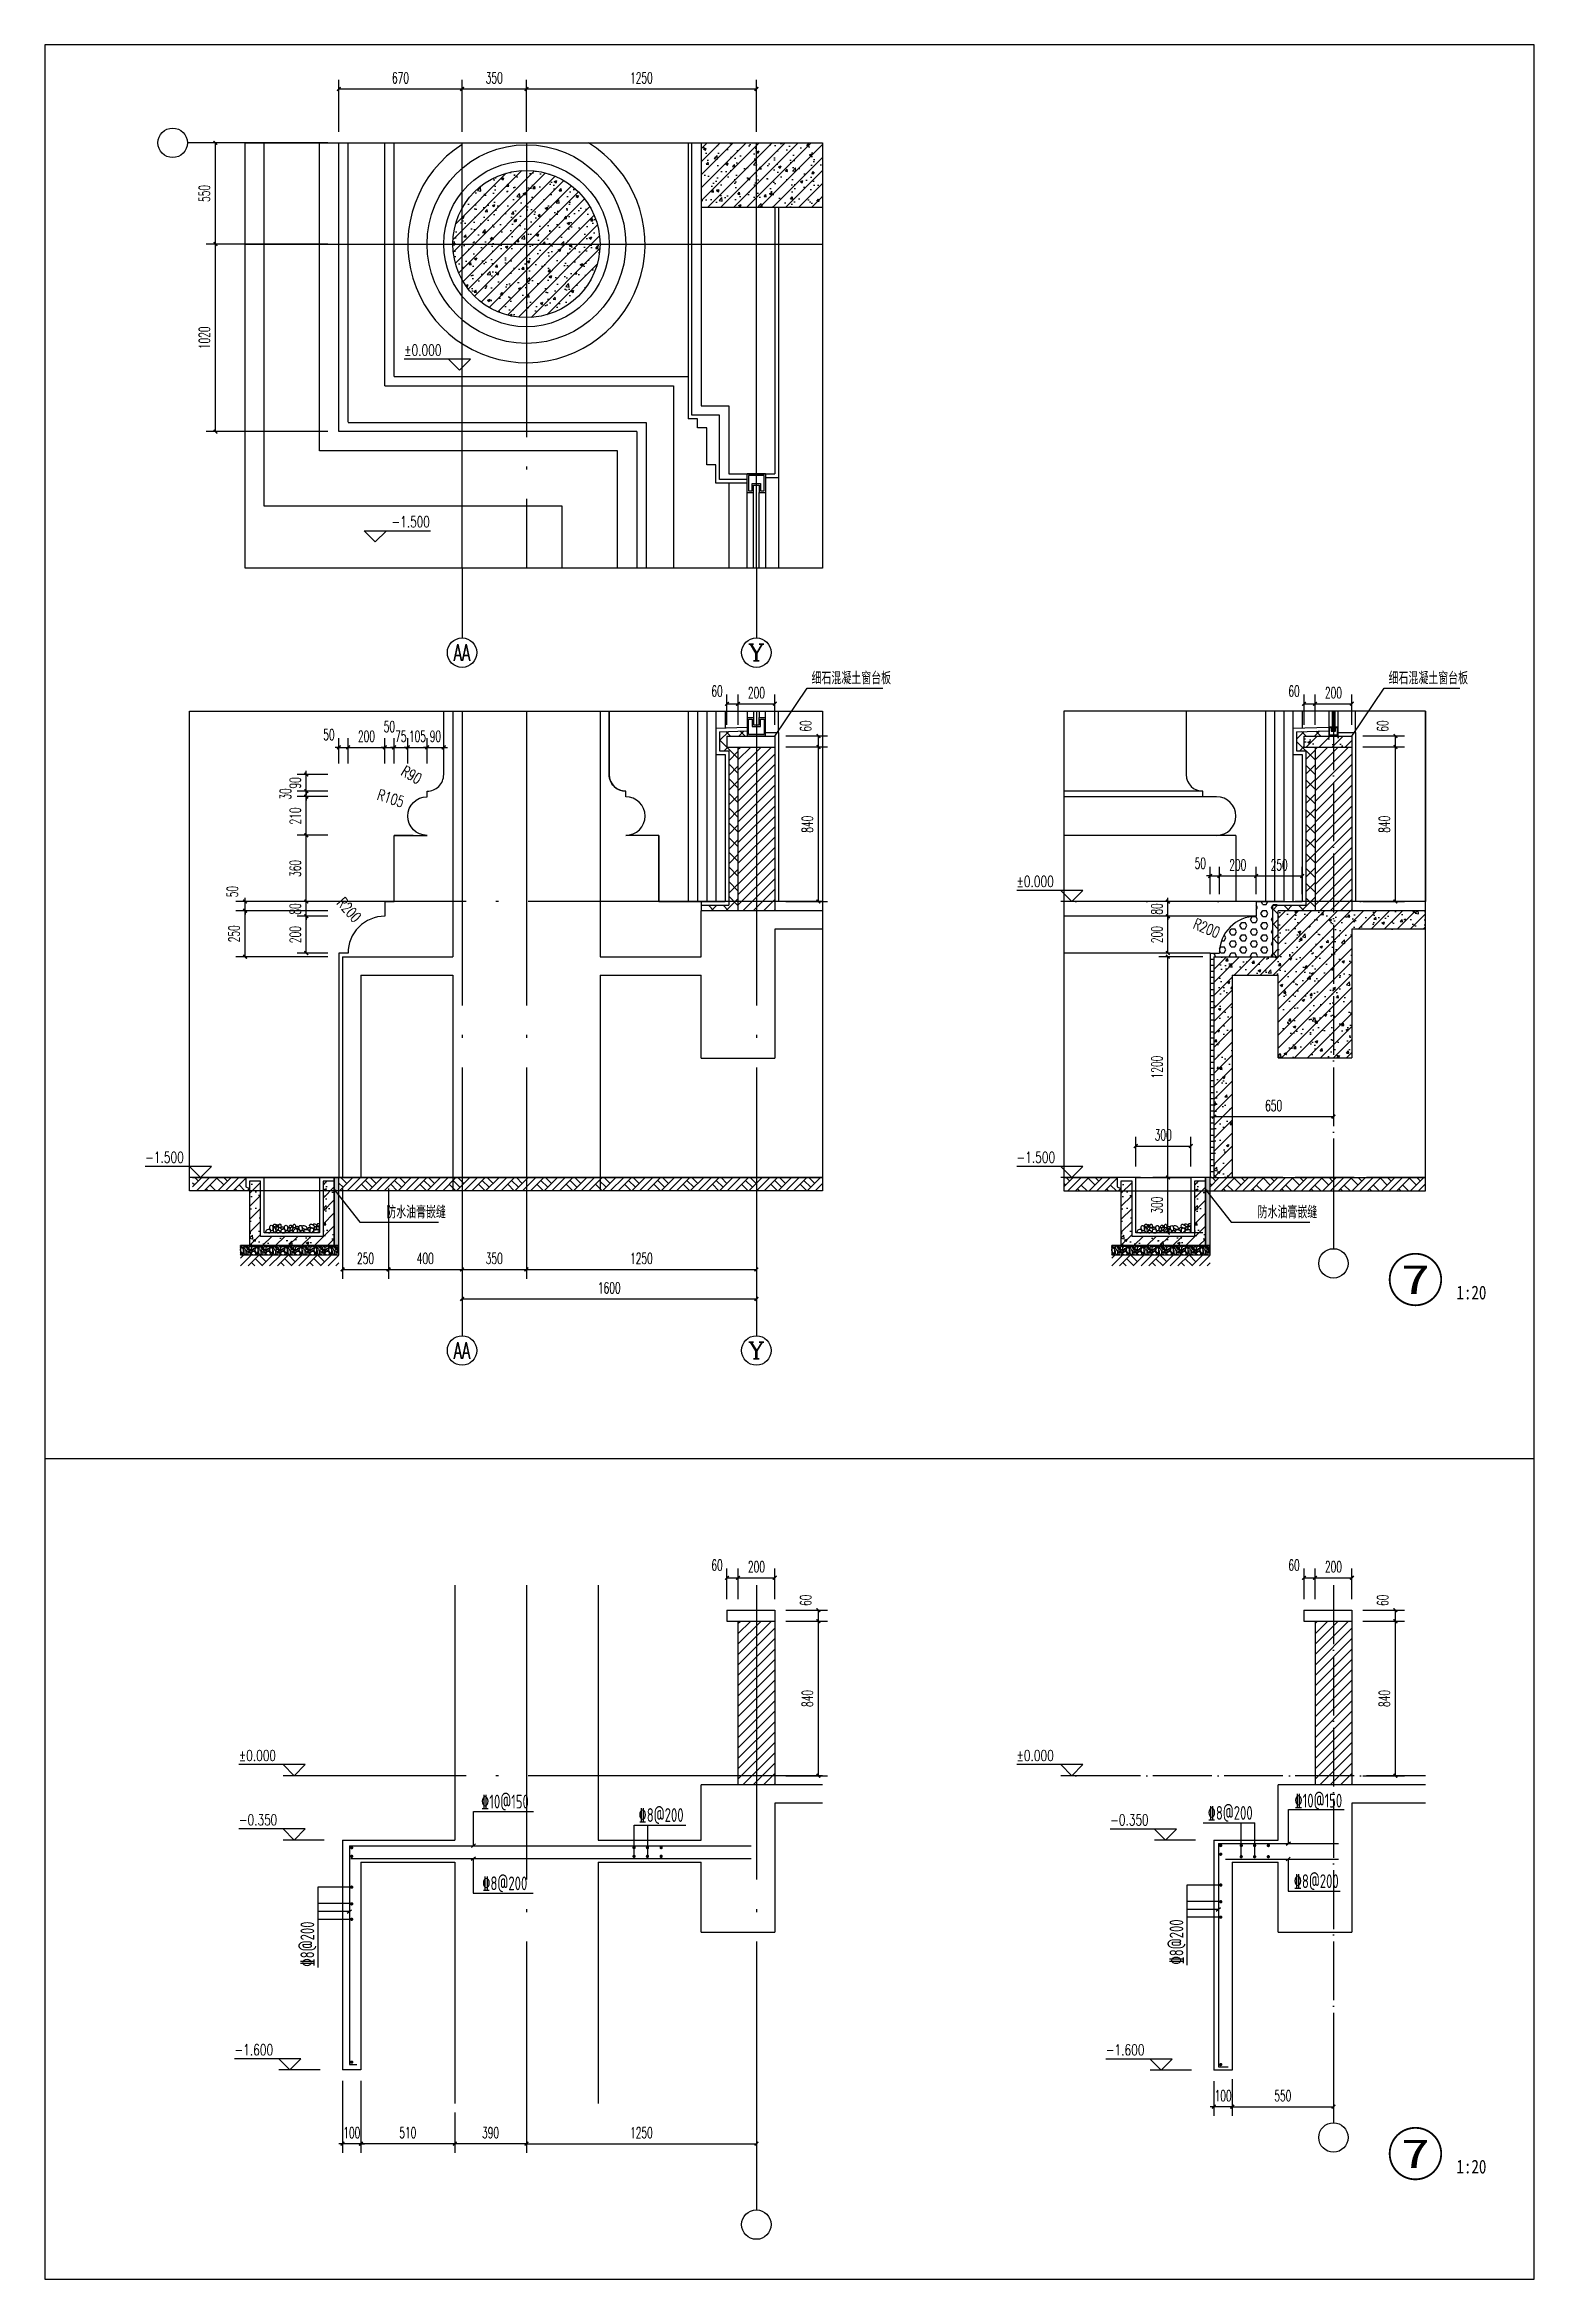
# Model space of a CAD drawing. Extents: x 0 to 125661, y -104936 to 8656.
# Drawn here: x 39365 to 47463, y -39025 to -26879 of the extents above; entities that cross this region are included whole.
import ezdxf
from ezdxf.enums import TextEntityAlignment as Align

# ---------------------------------------------------------------- set-up
doc = ezdxf.new("R2010")
doc.units = 0
doc.header["$LTSCALE"] = 800
doc.header["$MEASUREMENT"] = 0
doc.linetypes.add('DOTE', pattern=[2.42, 2, -0.2, 0.02, -0.2])
doc.layers.get('0').update_dxf_attribs({"linetype": 'CONTINUOUS'})
doc.layers.get('Defpoints').update_dxf_attribs({"color": 1, "linetype": 'CONTINUOUS'})
for name, color, linetype in [('3-ban', 84, 'CONTINUOUS'), ('A-卫生间', 173, 'CONTINUOUS'), ('A-墙线', 9, 'CONTINUOUS'), ('A-外包装修', 227, 'CONTINUOUS'), ('A-外窗', 145, 'CONTINUOUS'), ('A-立面看线', 117, 'CONTINUOUS'), ('A-装饰构件', 197, 'CONTINUOUS'), ('AXIS', 3, 'CONTINUOUS'), ('AXIS_TEXT', 7, 'CONTINUOUS'), ('COLUMN', 2, 'CONTINUOUS'), ('DIM_ELEV', 3, 'CONTINUOUS'), ('DIM_IDEN', 3, 'CONTINUOUS'), ('DIM_LEAD', 3, 'CONTINUOUS'), ('DOTE', 28, 'CONTINUOUS'), ('PUB_DIM', 3, 'CONTINUOUS'), ('PUB_HATCH', 8, 'CONTINUOUS'), ('PUB_TEXT', 7, 'CONTINUOUS'), ('R', 1, 'CONTINUOUS'), ('WALL', 50, 'CONTINUOUS'), ('WINDOW', 145, 'CONTINUOUS'), ('看线1', 7, 'CONTINUOUS'), ('装饰尺寸', 201, 'CONTINUOUS'), ('门窗', 4, 'CONTINUOUS'), ('防水', 249, 'CONTINUOUS'), ('面层', 123, 'CONTINUOUS')]:
    doc.layers.add(name, color=color, linetype=linetype)
doc.styles.add('_TCH_AXIS', font='COMPLEX', dxfattribs={"bigfont": 'GBCBIG'})
doc.styles.add('_TCH_DIM', font='SIMPLEX', dxfattribs={"bigfont": 'GBCBIG'})
doc.styles.add('COMPLEX', font='COMPLEX')
doc.styles.add('DIM_FONT', font='SIMPLEX.shx', dxfattribs={"width": 0.6})
doc.styles.add('ht', font='SIMHEI.TTF')
doc.styles.add('TSSD_Rein', font='tssdeng.shx', dxfattribs={"width": 0.7, "bigfont": 'hztxt.shx'})
doc.styles.add('房间名称', font='SIMHEI.TTF', dxfattribs={"width": 0.8})
doc.dimstyles.new('DIMN20', dxfattribs={"dimscale": 0.2, "dimtxt": 300, "dimasz": 100, "dimexe": 250, "dimexo": 300, "dimgap": 150, "dimtad": 1, "dimdec": 0, "dimzin": 0, "dimdsep": 46, "dimtxsty": 'DIM_FONT', "dimblk": 'ARCHTICK', "dimcen": 0.09, "dimclrt": 7, "dimazin": 2, "dimtfac": 1, "dimtdec": 0, "dimtix": 1, "dimtmove": 2, "dimatfit": 3, "dimfxl": 0, "dimtolj": 1, "dimtzin": 0, "dimarcsym": 0})

msp = doc.modelspace()

# ---------------------------------------------------------------- texts
at = {"layer": '3-ban', "style": 'TSSD_Rein', "width": 0.7}
for s, p in [('%%13210@150', (41866.9, -36427.9)), ('%%13210@150', (46288.7, -36422.6)), ('%%1328@200', (42715.5, -36501)), ('%%1328@200', (45809.4, -36489.5)), ('%%1328@200', (41865.8, -36872.2)), ('%%1328@200', (46277.2, -36860.7))]:
    msp.add_text(s, height=75, dxfattribs=at).set_placement(p, align=Align.MIDDLE)
for p in [(40792.3, -37202.7), (45517.1, -37191.2)]:
    msp.add_text('%%1328@200', height=75, rotation=90, dxfattribs=at).set_placement(p, align=Align.MIDDLE)
at = {"layer": 'AXIS_TEXT', "color": 0, "style": 'ht', "width": 1.382812}
for p, p2 in [((46737.6, -33669.7), (46896, -33669.7)), ((46737.6, -38420.9), (46896, -38420.9))]:
    msp.add_text('7', height=158.4, dxfattribs=at).set_placement(p, p2, align=Align.FIT)
at = {"layer": 'PUB_DIM', "color": 7, "style": '_TCH_DIM', "width": 0.705882}
msp.add_text('R200', height=59.5, rotation=337.68115, dxfattribs=at).set_placement((45603, -31680.4))
at = {"layer": 'PUB_TEXT'}
for s, height, style, width, p in [('%%P0.000', 59.5, '_TCH_DIM', 0.705882, (41319.8, -28568.3)), ('-1.500', 59.5, '_TCH_DIM', 0.705882, (41250.3, -29501.3)), ('%%P0.000', 59.5, '_TCH_DIM', 0.705882, (44648.9, -31456.4)), ('-1.500', 59.5, '_TCH_DIM', 0.705882, (39911.8, -32956.1)), ('-1.500', 59.5, '_TCH_DIM', 0.705882, (44648.9, -32956.4)), ('1:20', 74.68, '房间名称', 0.8, (47039.9, -33698.6)), ('%%P0.000', 59.5, '_TCH_DIM', 0.705882, (40420.5, -36207.6)), ('%%P0.000', 59.5, '_TCH_DIM', 0.705882, (44648.9, -36207.6)), ('-0.350', 59.5, '_TCH_DIM', 0.705882, (40420.5, -36557.3)), ('-0.350', 59.5, '_TCH_DIM', 0.705882, (45157.5, -36557.6)), ('-1.600', 59.5, '_TCH_DIM', 0.705882, (40397.4, -37807.3)), ('-1.600', 59.5, '_TCH_DIM', 0.705882, (45134.5, -37807.6)), ('1:20', 74.68, '房间名称', 0.8, (47039.9, -38449.8))]:
    msp.add_text(s, height=height, dxfattribs=dict(at, style=style, width=width)).set_placement(p)
at = {"layer": 'PUB_TEXT', "style": '_TCH_DIM'}
for s, p in [('细石混凝土窗台板', (43533.7, -30355.4)), ('细石混凝土窗台板', (46670.8, -30355.4)), ('防水油膏嵌缝', (41221.8, -33258)), ('防水油膏嵌缝', (45958.9, -33258.3))]:
    msp.add_text(s, height=67.52, dxfattribs=at).set_placement(p)
at = {"layer": '装饰尺寸', "color": 7, "style": '_TCH_DIM', "width": 0.705882}
for s, rotation, p in [('R90', 329.84323, (41296.7, -30845.5)), ('R105', 342.30997, (41168.1, -30981.1)), ('R200', 311.56169, (40949.1, -31546.2))]:
    msp.add_text(s, height=59.5, rotation=rotation, dxfattribs=at).set_placement(p)

# ---------------------------------------------------------------- blocks, each defined once
blk = doc.blocks.new('_ArchTick')
at = {"color": 0, "linetype": 'ByBlock', "const_width": 0.4}
blk.add_lwpolyline([(-0.5, -0.5), (0.5, 0.5)], dxfattribs=at)
blk = doc.blocks.new('*D374')
at = {"layer": 'Defpoints', "color": 0}
for p in [(45471, -31836), (45721, -31836), (45721, -33036)]:
    blk.add_point(p, dxfattribs=at)
at = {"layer": 'PUB_DIM', "color": 0, "lineweight": -2}
for p, q in [((45661, -31836), (45421, -31836)), ((45471, -33036), (45471, -31836)), ((45661, -33036), (45421, -33036))]:
    blk.add_line(p, q, dxfattribs=at)
at = {"layer": 'PUB_DIM', "color": 0, "lineweight": -2, "xscale": 20, "yscale": 20, "zscale": 20}
for p, rotation in [((45471, -31836), 90), ((45471, -33036), 270)]:
    blk.add_blockref('_ArchTick', p, dxfattribs=dict(at, rotation=rotation))
at = {"layer": 'PUB_DIM', "color": 7, "insert": (45411, -32436), "char_height": 60, "attachment_point": 5, "rotation": 90, "style": 'DIM_FONT'}
blk.add_mtext('\\A1;1200', dxfattribs=at)
blk = doc.blocks.new('*D375')
at = {"layer": 'Defpoints', "color": 0}
for p in [(45471, -33036), (45721, -33036), (45721, -33336)]:
    blk.add_point(p, dxfattribs=at)
at = {"layer": 'PUB_DIM', "color": 0, "lineweight": -2}
for p, q in [((45661, -33036), (45421, -33036)), ((45471, -33336), (45471, -33036)), ((45661, -33336), (45421, -33336))]:
    blk.add_line(p, q, dxfattribs=at)
at = {"layer": 'PUB_DIM', "color": 0, "lineweight": -2, "xscale": 20, "yscale": 20, "zscale": 20}
for p, rotation in [((45471, -33036), 90), ((45471, -33336), 270)]:
    blk.add_blockref('_ArchTick', p, dxfattribs=dict(at, rotation=rotation))
at = {"layer": 'PUB_DIM', "color": 7, "insert": (45411, -33186), "char_height": 60, "attachment_point": 5, "rotation": 90, "style": 'DIM_FONT'}
blk.add_mtext('\\A1;300', dxfattribs=at)
blk = doc.blocks.new('*D376')
at = {"layer": 'Defpoints', "color": 0}
for p in [(45751, -31397), (45701, -31556), (45751, -31556)]:
    blk.add_point(p, dxfattribs=at)
at = {"layer": 'PUB_DIM', "color": 0, "lineweight": -2}
for p, q in [((45701, -31397), (45681, -31397)), ((45701, -31496), (45701, -31347)), ((45701, -31397), (45751, -31397)), ((45751, -31496), (45751, -31347)), ((45751, -31397), (45771, -31397))]:
    blk.add_line(p, q, dxfattribs=at)
at = {"layer": 'PUB_DIM', "color": 0, "lineweight": -2, "xscale": 20, "yscale": 20, "zscale": 20}
blk.add_blockref('_ArchTick', (45701, -31397), dxfattribs=at)
at = {"layer": 'PUB_DIM', "color": 0, "lineweight": -2, "xscale": 20, "yscale": 20, "zscale": 20, "rotation": 180}
blk.add_blockref('_ArchTick', (45751, -31397), dxfattribs=at)
at = {"layer": 'PUB_DIM', "color": 7, "insert": (45647, -31328), "char_height": 60, "attachment_point": 5, "style": 'DIM_FONT'}
blk.add_mtext('\\A1;50', dxfattribs=at)
blk = doc.blocks.new('*D377')
at = {"layer": 'Defpoints', "color": 0}
for p in [(45951, -31397), (45751, -31556), (45951, -31556)]:
    blk.add_point(p, dxfattribs=at)
at = {"layer": 'PUB_DIM', "color": 0, "lineweight": -2}
for p, q in [((45751, -31496), (45751, -31347)), ((45751, -31397), (45951, -31397)), ((45951, -31496), (45951, -31347))]:
    blk.add_line(p, q, dxfattribs=at)
at = {"layer": 'PUB_DIM', "color": 0, "lineweight": -2, "xscale": 20, "yscale": 20, "zscale": 20, "rotation": 180}
blk.add_blockref('_ArchTick', (45751, -31397), dxfattribs=at)
at = {"layer": 'PUB_DIM', "color": 0, "lineweight": -2, "xscale": 20, "yscale": 20, "zscale": 20}
blk.add_blockref('_ArchTick', (45951, -31397), dxfattribs=at)
at = {"layer": 'PUB_DIM', "color": 7, "insert": (45851, -31337), "char_height": 60, "attachment_point": 5, "style": 'DIM_FONT'}
blk.add_mtext('\\A1;200', dxfattribs=at)
blk = doc.blocks.new('*D378')
at = {"layer": 'Defpoints', "color": 0}
for p in [(46201, -31397), (45951, -31556), (46201, -31556)]:
    blk.add_point(p, dxfattribs=at)
at = {"layer": 'PUB_DIM', "color": 0, "lineweight": -2}
for p, q in [((45951, -31496), (45951, -31347)), ((45951, -31397), (46201, -31397)), ((46201, -31496), (46201, -31347))]:
    blk.add_line(p, q, dxfattribs=at)
at = {"layer": 'PUB_DIM', "color": 0, "lineweight": -2, "xscale": 20, "yscale": 20, "zscale": 20, "rotation": 180}
blk.add_blockref('_ArchTick', (45951, -31397), dxfattribs=at)
at = {"layer": 'PUB_DIM', "color": 0, "lineweight": -2, "xscale": 20, "yscale": 20, "zscale": 20}
blk.add_blockref('_ArchTick', (46201, -31397), dxfattribs=at)
at = {"layer": 'PUB_DIM', "color": 7, "insert": (46076, -31337), "char_height": 60, "attachment_point": 5, "style": 'DIM_FONT'}
blk.add_mtext('\\A1;250', dxfattribs=at)
blk = doc.blocks.new('*D379')
at = {"layer": 'Defpoints', "color": 0}
for p in [(45596, -32865), (45296, -33036), (45596, -33036)]:
    blk.add_point(p, dxfattribs=at)
at = {"layer": 'PUB_DIM', "color": 0, "lineweight": -2}
for p, q in [((45296, -32976), (45296, -32815)), ((45296, -32865), (45596, -32865)), ((45596, -32976), (45596, -32815))]:
    blk.add_line(p, q, dxfattribs=at)
at = {"layer": 'PUB_DIM', "color": 0, "lineweight": -2, "xscale": 20, "yscale": 20, "zscale": 20, "rotation": 180}
blk.add_blockref('_ArchTick', (45296, -32865), dxfattribs=at)
at = {"layer": 'PUB_DIM', "color": 0, "lineweight": -2, "xscale": 20, "yscale": 20, "zscale": 20}
blk.add_blockref('_ArchTick', (45596, -32865), dxfattribs=at)
at = {"layer": 'PUB_DIM', "color": 7, "insert": (45446, -32805), "char_height": 60, "attachment_point": 5, "style": 'DIM_FONT'}
blk.add_mtext('\\A1;300', dxfattribs=at)
blk = doc.blocks.new('*D380')
at = {"layer": 'Defpoints', "color": 0}
for p in [(45721, -32386), (46371, -32386), (46371, -32705)]:
    blk.add_point(p, dxfattribs=at)
at = {"layer": 'PUB_DIM', "color": 0, "lineweight": -2}
for p, q in [((45721, -32446), (45721, -32755)), ((46371, -32446), (46371, -32755)), ((45721, -32705), (46371, -32705))]:
    blk.add_line(p, q, dxfattribs=at)
at = {"layer": 'PUB_DIM', "color": 0, "lineweight": -2, "xscale": 20, "yscale": 20, "zscale": 20, "rotation": 180}
blk.add_blockref('_ArchTick', (45721, -32705), dxfattribs=at)
at = {"layer": 'PUB_DIM', "color": 0, "lineweight": -2, "xscale": 20, "yscale": 20, "zscale": 20}
blk.add_blockref('_ArchTick', (46371, -32705), dxfattribs=at)
at = {"layer": 'PUB_DIM', "color": 7, "insert": (46046, -32645), "char_height": 60, "attachment_point": 5, "style": 'DIM_FONT'}
blk.add_mtext('\\A1;650', dxfattribs=at)
blk = doc.blocks.new('*D381')
at = {"layer": 'Defpoints', "color": 0}
for p in [(45471, -31536), (45721, -31536), (45721, -31616)]:
    blk.add_point(p, dxfattribs=at)
at = {"layer": 'PUB_DIM', "color": 0, "lineweight": -2}
for p, q in [((45661, -31536), (45421, -31536)), ((45471, -31536), (45471, -31516)), ((45471, -31616), (45471, -31536)), ((45661, -31616), (45421, -31616)), ((45471, -31616), (45471, -31636))]:
    blk.add_line(p, q, dxfattribs=at)
at = {"layer": 'PUB_DIM', "color": 0, "lineweight": -2, "xscale": 20, "yscale": 20, "zscale": 20}
for p, rotation in [((45471, -31536), 270), ((45471, -31616), 90)]:
    blk.add_blockref('_ArchTick', p, dxfattribs=dict(at, rotation=rotation))
at = {"layer": 'PUB_DIM', "color": 7, "insert": (45411, -31576), "char_height": 60, "attachment_point": 5, "rotation": 90, "style": 'DIM_FONT'}
blk.add_mtext('\\A1;80', dxfattribs=at)
blk = doc.blocks.new('*D382')
at = {"layer": 'Defpoints', "color": 0}
for p in [(45471, -31616), (45721, -31616), (45721, -31816)]:
    blk.add_point(p, dxfattribs=at)
at = {"layer": 'PUB_DIM', "color": 0, "lineweight": -2}
for p, q in [((45661, -31616), (45421, -31616)), ((45471, -31816), (45471, -31616)), ((45661, -31816), (45421, -31816))]:
    blk.add_line(p, q, dxfattribs=at)
at = {"layer": 'PUB_DIM', "color": 0, "lineweight": -2, "xscale": 20, "yscale": 20, "zscale": 20}
for p, rotation in [((45471, -31616), 90), ((45471, -31816), 270)]:
    blk.add_blockref('_ArchTick', p, dxfattribs=dict(at, rotation=rotation))
at = {"layer": 'PUB_DIM', "color": 7, "insert": (45411, -31716), "char_height": 60, "attachment_point": 5, "rotation": 90, "style": 'DIM_FONT'}
blk.add_mtext('\\A1;200', dxfattribs=at)
blk = doc.blocks.new('*D383')
at = {"layer": 'Defpoints', "color": 0}
for p in [(46471, -30461), (46271, -30636), (46471, -30636)]:
    blk.add_point(p, dxfattribs=at)
at = {"layer": 'PUB_DIM', "color": 0, "lineweight": -2}
for p, q in [((46271, -30576), (46271, -30411)), ((46271, -30461), (46471, -30461)), ((46471, -30576), (46471, -30411))]:
    blk.add_line(p, q, dxfattribs=at)
at = {"layer": 'PUB_DIM', "color": 0, "lineweight": -2, "xscale": 20, "yscale": 20, "zscale": 20, "rotation": 180}
blk.add_blockref('_ArchTick', (46271, -30461), dxfattribs=at)
at = {"layer": 'PUB_DIM', "color": 0, "lineweight": -2, "xscale": 20, "yscale": 20, "zscale": 20}
blk.add_blockref('_ArchTick', (46471, -30461), dxfattribs=at)
at = {"layer": 'PUB_DIM', "color": 7, "insert": (46371, -30401), "char_height": 60, "attachment_point": 5, "style": 'DIM_FONT'}
blk.add_mtext('\\A1;200', dxfattribs=at)
blk = doc.blocks.new('*D384')
at = {"layer": 'Defpoints', "color": 0}
for p in [(46271, -30461), (46211, -30636), (46271, -30636)]:
    blk.add_point(p, dxfattribs=at)
at = {"layer": 'PUB_DIM', "color": 0, "lineweight": -2}
for p, q in [((46211, -30576), (46211, -30411)), ((46211, -30461), (46271, -30461)), ((46271, -30576), (46271, -30411))]:
    blk.add_line(p, q, dxfattribs=at)
at = {"layer": 'PUB_DIM', "color": 0, "lineweight": -2, "xscale": 20, "yscale": 20, "zscale": 20, "rotation": 180}
blk.add_blockref('_ArchTick', (46211, -30461), dxfattribs=at)
at = {"layer": 'PUB_DIM', "color": 0, "lineweight": -2, "xscale": 20, "yscale": 20, "zscale": 20}
blk.add_blockref('_ArchTick', (46271, -30461), dxfattribs=at)
at = {"layer": 'PUB_DIM', "color": 7, "insert": (46157, -30392), "char_height": 60, "attachment_point": 5, "style": 'DIM_FONT'}
blk.add_mtext('\\A1;60', dxfattribs=at)
blk = doc.blocks.new('*D385')
at = {"layer": 'Defpoints', "color": 0}
for p in [(46471, -30636), (46471, -30696), (46708, -30636)]:
    blk.add_point(p, dxfattribs=at)
at = {"layer": 'PUB_DIM', "color": 0, "lineweight": -2}
for p, q in [((46531, -30636), (46758, -30636)), ((46531, -30696), (46758, -30696)), ((46708, -30696), (46708, -30636))]:
    blk.add_line(p, q, dxfattribs=at)
at = {"layer": 'PUB_DIM', "color": 0, "lineweight": -2, "xscale": 20, "yscale": 20, "zscale": 20}
for p, rotation in [((46708, -30636), 90), ((46708, -30696), 270)]:
    blk.add_blockref('_ArchTick', p, dxfattribs=dict(at, rotation=rotation))
at = {"layer": 'PUB_DIM', "color": 7, "insert": (46639, -30582), "char_height": 60, "attachment_point": 5, "rotation": 90, "style": 'DIM_FONT'}
blk.add_mtext('\\A1;60', dxfattribs=at)
blk = doc.blocks.new('*D386')
at = {"layer": 'Defpoints', "color": 0}
for p in [(46471, -30696), (46708, -30696), (46471, -31536)]:
    blk.add_point(p, dxfattribs=at)
at = {"layer": 'PUB_DIM', "color": 0, "lineweight": -2}
for p, q in [((46531, -30696), (46758, -30696)), ((46708, -31536), (46708, -30696)), ((46531, -31536), (46758, -31536))]:
    blk.add_line(p, q, dxfattribs=at)
at = {"layer": 'PUB_DIM', "color": 0, "lineweight": -2, "xscale": 20, "yscale": 20, "zscale": 20}
for p, rotation in [((46708, -30696), 90), ((46708, -31536), 270)]:
    blk.add_blockref('_ArchTick', p, dxfattribs=dict(at, rotation=rotation))
at = {"layer": 'PUB_DIM', "color": 7, "insert": (46648, -31116), "char_height": 60, "attachment_point": 5, "rotation": 90, "style": 'DIM_FONT'}
blk.add_mtext('\\A1;840', dxfattribs=at)
blk = doc.blocks.new('*D387')
at = {"layer": 'Defpoints', "color": 0}
for p in [(43234, -27119), (41984, -27412), (43234, -27412)]:
    blk.add_point(p, dxfattribs=at)
at = {"layer": '装饰尺寸', "color": 0, "lineweight": -2}
for p, q in [((41984, -27352), (41984, -27069)), ((43234, -27352), (43234, -27069)), ((41984, -27119), (43234, -27119))]:
    blk.add_line(p, q, dxfattribs=at)
at = {"layer": '装饰尺寸', "color": 0, "lineweight": -2, "xscale": 20, "yscale": 20, "zscale": 20, "rotation": 180}
blk.add_blockref('_ArchTick', (41984, -27119), dxfattribs=at)
at = {"layer": '装饰尺寸', "color": 0, "lineweight": -2, "xscale": 20, "yscale": 20, "zscale": 20}
blk.add_blockref('_ArchTick', (43234, -27119), dxfattribs=at)
at = {"layer": '装饰尺寸', "color": 7, "insert": (42609, -27059), "char_height": 60, "attachment_point": 5, "style": 'DIM_FONT'}
blk.add_mtext('\\A1;1250', dxfattribs=at)
blk = doc.blocks.new('*D388')
at = {"layer": 'Defpoints', "color": 0}
for p in [(41984, -27119), (41634, -27412), (41984, -27412)]:
    blk.add_point(p, dxfattribs=at)
at = {"layer": '装饰尺寸', "color": 0, "lineweight": -2}
for p, q in [((41634, -27352), (41634, -27069)), ((41984, -27352), (41984, -27069)), ((41634, -27119), (41984, -27119))]:
    blk.add_line(p, q, dxfattribs=at)
at = {"layer": '装饰尺寸', "color": 0, "lineweight": -2, "xscale": 20, "yscale": 20, "zscale": 20, "rotation": 180}
blk.add_blockref('_ArchTick', (41634, -27119), dxfattribs=at)
at = {"layer": '装饰尺寸', "color": 0, "lineweight": -2, "xscale": 20, "yscale": 20, "zscale": 20}
blk.add_blockref('_ArchTick', (41984, -27119), dxfattribs=at)
at = {"layer": '装饰尺寸', "color": 7, "insert": (41809, -27059), "char_height": 60, "attachment_point": 5, "style": 'DIM_FONT'}
blk.add_mtext('\\A1;350', dxfattribs=at)
blk = doc.blocks.new('*D389')
at = {"layer": 'Defpoints', "color": 0}
for p in [(41634, -27119), (40964, -27412), (41634, -27412)]:
    blk.add_point(p, dxfattribs=at)
at = {"layer": '装饰尺寸', "color": 0, "lineweight": -2}
for p, q in [((40964, -27352), (40964, -27069)), ((41634, -27352), (41634, -27069)), ((40964, -27119), (41634, -27119))]:
    blk.add_line(p, q, dxfattribs=at)
at = {"layer": '装饰尺寸', "color": 0, "lineweight": -2, "xscale": 20, "yscale": 20, "zscale": 20, "rotation": 180}
blk.add_blockref('_ArchTick', (40964, -27119), dxfattribs=at)
at = {"layer": '装饰尺寸', "color": 0, "lineweight": -2, "xscale": 20, "yscale": 20, "zscale": 20}
blk.add_blockref('_ArchTick', (41634, -27119), dxfattribs=at)
at = {"layer": '装饰尺寸', "color": 7, "insert": (41299, -27059), "char_height": 60, "attachment_point": 5, "style": 'DIM_FONT'}
blk.add_mtext('\\A1;670', dxfattribs=at)
blk = doc.blocks.new('*D390')
at = {"layer": 'Defpoints', "color": 0}
for p in [(40293, -27962), (40964, -27962), (40964, -28982)]:
    blk.add_point(p, dxfattribs=at)
at = {"layer": '装饰尺寸', "color": 0, "lineweight": -2}
for p, q in [((40904, -27962), (40243, -27962)), ((40293, -28982), (40293, -27962)), ((40904, -28982), (40243, -28982))]:
    blk.add_line(p, q, dxfattribs=at)
at = {"layer": '装饰尺寸', "color": 0, "lineweight": -2, "xscale": 20, "yscale": 20, "zscale": 20}
for p, rotation in [((40293, -27962), 90), ((40293, -28982), 270)]:
    blk.add_blockref('_ArchTick', p, dxfattribs=dict(at, rotation=rotation))
at = {"layer": '装饰尺寸', "color": 7, "insert": (40233, -28472), "char_height": 60, "attachment_point": 5, "rotation": 90, "style": 'DIM_FONT'}
blk.add_mtext('\\A1;1020', dxfattribs=at)
blk = doc.blocks.new('*D391')
at = {"layer": 'Defpoints', "color": 0}
for p in [(40293, -27412), (40964, -27412), (40964, -27962)]:
    blk.add_point(p, dxfattribs=at)
at = {"layer": '装饰尺寸', "color": 0, "lineweight": -2}
for p, q in [((40904, -27412), (40243, -27412)), ((40293, -27962), (40293, -27412)), ((40904, -27962), (40243, -27962))]:
    blk.add_line(p, q, dxfattribs=at)
at = {"layer": '装饰尺寸', "color": 0, "lineweight": -2, "xscale": 20, "yscale": 20, "zscale": 20}
for p, rotation in [((40293, -27412), 90), ((40293, -27962), 270)]:
    blk.add_blockref('_ArchTick', p, dxfattribs=dict(at, rotation=rotation))
at = {"layer": '装饰尺寸', "color": 7, "insert": (40233, -27687), "char_height": 60, "attachment_point": 5, "rotation": 90, "style": 'DIM_FONT'}
blk.add_mtext('\\A1;550', dxfattribs=at)
blk = doc.blocks.new('*D392')
at = {"layer": 'Defpoints', "color": 0}
for p in [(40454, -31586), (40964, -31586), (40964, -31836)]:
    blk.add_point(p, dxfattribs=at)
at = {"layer": '装饰尺寸', "color": 0, "lineweight": -2}
for p, q in [((40904, -31586), (40404, -31586)), ((40454, -31836), (40454, -31586)), ((40904, -31836), (40404, -31836))]:
    blk.add_line(p, q, dxfattribs=at)
at = {"layer": '装饰尺寸', "color": 0, "lineweight": -2, "xscale": 20, "yscale": 20, "zscale": 20}
for p, rotation in [((40454, -31586), 90), ((40454, -31836), 270)]:
    blk.add_blockref('_ArchTick', p, dxfattribs=dict(at, rotation=rotation))
at = {"layer": '装饰尺寸', "color": 7, "insert": (40394, -31711), "char_height": 60, "attachment_point": 5, "rotation": 90, "style": 'DIM_FONT'}
blk.add_mtext('\\A1;250', dxfattribs=at)
blk = doc.blocks.new('*D393')
at = {"layer": 'Defpoints', "color": 0}
for p in [(40454, -31536), (40964, -31536), (40964, -31586)]:
    blk.add_point(p, dxfattribs=at)
at = {"layer": '装饰尺寸', "color": 0, "lineweight": -2}
for p, q in [((40904, -31536), (40404, -31536)), ((40454, -31536), (40454, -31516)), ((40454, -31586), (40454, -31536)), ((40904, -31586), (40404, -31586)), ((40454, -31586), (40454, -31606))]:
    blk.add_line(p, q, dxfattribs=at)
at = {"layer": '装饰尺寸', "color": 0, "lineweight": -2, "xscale": 20, "yscale": 20, "zscale": 20}
for p, rotation in [((40454, -31536), 270), ((40454, -31586), 90)]:
    blk.add_blockref('_ArchTick', p, dxfattribs=dict(at, rotation=rotation))
at = {"layer": '装饰尺寸', "color": 7, "insert": (40385, -31482), "char_height": 60, "attachment_point": 5, "rotation": 90, "style": 'DIM_FONT'}
blk.add_mtext('\\A1;50', dxfattribs=at)
blk = doc.blocks.new('*D394')
at = {"layer": 'Defpoints', "color": 0}
for p in [(41014, -30698), (40964, -30846), (41014, -30846)]:
    blk.add_point(p, dxfattribs=at)
at = {"layer": '装饰尺寸', "color": 0, "lineweight": -2}
for p, q in [((40964, -30698), (40944, -30698)), ((40964, -30786), (40964, -30648)), ((40964, -30698), (41014, -30698)), ((41014, -30786), (41014, -30648)), ((41014, -30698), (41034, -30698))]:
    blk.add_line(p, q, dxfattribs=at)
at = {"layer": '装饰尺寸', "color": 0, "lineweight": -2, "xscale": 20, "yscale": 20, "zscale": 20}
blk.add_blockref('_ArchTick', (40964, -30698), dxfattribs=at)
at = {"layer": '装饰尺寸', "color": 0, "lineweight": -2, "xscale": 20, "yscale": 20, "zscale": 20, "rotation": 180}
blk.add_blockref('_ArchTick', (41014, -30698), dxfattribs=at)
at = {"layer": '装饰尺寸', "color": 7, "insert": (40910, -30629), "char_height": 60, "attachment_point": 5, "style": 'DIM_FONT'}
blk.add_mtext('\\A1;50', dxfattribs=at)
blk = doc.blocks.new('*D395')
at = {"layer": 'Defpoints', "color": 0}
for p in [(41214, -30698), (41014, -30846), (41214, -30846)]:
    blk.add_point(p, dxfattribs=at)
at = {"layer": '装饰尺寸', "color": 0, "lineweight": -2}
for p, q in [((41014, -30786), (41014, -30648)), ((41014, -30698), (41214, -30698)), ((41214, -30786), (41214, -30648))]:
    blk.add_line(p, q, dxfattribs=at)
at = {"layer": '装饰尺寸', "color": 0, "lineweight": -2, "xscale": 20, "yscale": 20, "zscale": 20, "rotation": 180}
blk.add_blockref('_ArchTick', (41014, -30698), dxfattribs=at)
at = {"layer": '装饰尺寸', "color": 0, "lineweight": -2, "xscale": 20, "yscale": 20, "zscale": 20}
blk.add_blockref('_ArchTick', (41214, -30698), dxfattribs=at)
at = {"layer": '装饰尺寸', "color": 7, "insert": (41114, -30638), "char_height": 60, "attachment_point": 5, "style": 'DIM_FONT'}
blk.add_mtext('\\A1;200', dxfattribs=at)
blk = doc.blocks.new('*D396')
at = {"layer": 'Defpoints', "color": 0}
for p in [(41264, -30698), (41214, -30846), (41264, -30846)]:
    blk.add_point(p, dxfattribs=at)
at = {"layer": '装饰尺寸', "color": 0, "lineweight": -2}
for p, q in [((41214, -30698), (41194, -30698)), ((41214, -30786), (41214, -30648)), ((41214, -30698), (41264, -30698)), ((41264, -30786), (41264, -30648)), ((41264, -30698), (41284, -30698))]:
    blk.add_line(p, q, dxfattribs=at)
at = {"layer": '装饰尺寸', "color": 0, "lineweight": -2, "xscale": 20, "yscale": 20, "zscale": 20}
blk.add_blockref('_ArchTick', (41214, -30698), dxfattribs=at)
at = {"layer": '装饰尺寸', "color": 0, "lineweight": -2, "xscale": 20, "yscale": 20, "zscale": 20, "rotation": 180}
blk.add_blockref('_ArchTick', (41264, -30698), dxfattribs=at)
at = {"layer": '装饰尺寸', "color": 7, "insert": (41239, -30585), "char_height": 60, "attachment_point": 5, "style": 'DIM_FONT'}
blk.add_mtext('\\A1;50', dxfattribs=at)
blk = doc.blocks.new('*D397')
at = {"layer": 'Defpoints', "color": 0}
for p in [(41339, -30698), (41264, -30846), (41339, -30846)]:
    blk.add_point(p, dxfattribs=at)
at = {"layer": '装饰尺寸', "color": 0, "lineweight": -2}
for p, q in [((41264, -30698), (41244, -30698)), ((41264, -30786), (41264, -30648)), ((41264, -30698), (41339, -30698)), ((41339, -30786), (41339, -30648)), ((41339, -30698), (41359, -30698))]:
    blk.add_line(p, q, dxfattribs=at)
at = {"layer": '装饰尺寸', "color": 0, "lineweight": -2, "xscale": 20, "yscale": 20, "zscale": 20}
blk.add_blockref('_ArchTick', (41264, -30698), dxfattribs=at)
at = {"layer": '装饰尺寸', "color": 0, "lineweight": -2, "xscale": 20, "yscale": 20, "zscale": 20, "rotation": 180}
blk.add_blockref('_ArchTick', (41339, -30698), dxfattribs=at)
at = {"layer": '装饰尺寸', "color": 7, "insert": (41301, -30638), "char_height": 60, "attachment_point": 5, "style": 'DIM_FONT'}
blk.add_mtext('\\A1;75', dxfattribs=at)
blk = doc.blocks.new('*D398')
at = {"layer": 'Defpoints', "color": 0}
for p in [(41444, -30698), (41339, -30846), (41444, -30846)]:
    blk.add_point(p, dxfattribs=at)
at = {"layer": '装饰尺寸', "color": 0, "lineweight": -2}
for p, q in [((41339, -30698), (41319, -30698)), ((41339, -30786), (41339, -30648)), ((41339, -30698), (41444, -30698)), ((41444, -30786), (41444, -30648)), ((41444, -30698), (41464, -30698))]:
    blk.add_line(p, q, dxfattribs=at)
at = {"layer": '装饰尺寸', "color": 0, "lineweight": -2, "xscale": 20, "yscale": 20, "zscale": 20}
blk.add_blockref('_ArchTick', (41339, -30698), dxfattribs=at)
at = {"layer": '装饰尺寸', "color": 0, "lineweight": -2, "xscale": 20, "yscale": 20, "zscale": 20, "rotation": 180}
blk.add_blockref('_ArchTick', (41444, -30698), dxfattribs=at)
at = {"layer": '装饰尺寸', "color": 7, "insert": (41391, -30638), "char_height": 60, "attachment_point": 5, "style": 'DIM_FONT'}
blk.add_mtext('\\A1;105', dxfattribs=at)
blk = doc.blocks.new('*D399')
at = {"layer": 'Defpoints', "color": 0}
for p in [(41534, -30698), (41444, -30846), (41534, -30846)]:
    blk.add_point(p, dxfattribs=at)
at = {"layer": '装饰尺寸', "color": 0, "lineweight": -2}
for p, q in [((41444, -30698), (41424, -30698)), ((41444, -30786), (41444, -30648)), ((41444, -30698), (41534, -30698)), ((41534, -30786), (41534, -30648)), ((41534, -30698), (41554, -30698))]:
    blk.add_line(p, q, dxfattribs=at)
at = {"layer": '装饰尺寸', "color": 0, "lineweight": -2, "xscale": 20, "yscale": 20, "zscale": 20}
blk.add_blockref('_ArchTick', (41444, -30698), dxfattribs=at)
at = {"layer": '装饰尺寸', "color": 0, "lineweight": -2, "xscale": 20, "yscale": 20, "zscale": 20, "rotation": 180}
blk.add_blockref('_ArchTick', (41534, -30698), dxfattribs=at)
at = {"layer": '装饰尺寸', "color": 7, "insert": (41489, -30638), "char_height": 60, "attachment_point": 5, "style": 'DIM_FONT'}
blk.add_mtext('\\A1;90', dxfattribs=at)
blk = doc.blocks.new('*D400')
at = {"layer": 'Defpoints', "color": 0}
for p in [(40787, -30846), (40964, -30846), (40964, -30936)]:
    blk.add_point(p, dxfattribs=at)
at = {"layer": '装饰尺寸', "color": 0, "lineweight": -2}
for p, q in [((40904, -30846), (40737, -30846)), ((40787, -30846), (40787, -30826)), ((40787, -30936), (40787, -30846)), ((40904, -30936), (40737, -30936)), ((40787, -30936), (40787, -30956))]:
    blk.add_line(p, q, dxfattribs=at)
at = {"layer": '装饰尺寸', "color": 0, "lineweight": -2, "xscale": 20, "yscale": 20, "zscale": 20}
for p, rotation in [((40787, -30846), 270), ((40787, -30936), 90)]:
    blk.add_blockref('_ArchTick', p, dxfattribs=dict(at, rotation=rotation))
at = {"layer": '装饰尺寸', "color": 7, "insert": (40727, -30891), "char_height": 60, "attachment_point": 5, "rotation": 90, "style": 'DIM_FONT'}
blk.add_mtext('\\A1;90', dxfattribs=at)
blk = doc.blocks.new('*D401')
at = {"layer": 'Defpoints', "color": 0}
for p in [(40787, -30936), (40964, -30936), (40964, -30966)]:
    blk.add_point(p, dxfattribs=at)
at = {"layer": '装饰尺寸', "color": 0, "lineweight": -2}
for p, q in [((40904, -30936), (40737, -30936)), ((40904, -30966), (40737, -30966)), ((40787, -30936), (40787, -30916)), ((40787, -30966), (40787, -30936)), ((40787, -30966), (40787, -30986))]:
    blk.add_line(p, q, dxfattribs=at)
at = {"layer": '装饰尺寸', "color": 0, "lineweight": -2, "xscale": 20, "yscale": 20, "zscale": 20}
for p, rotation in [((40787, -30936), 270), ((40787, -30966), 90)]:
    blk.add_blockref('_ArchTick', p, dxfattribs=dict(at, rotation=rotation))
at = {"layer": '装饰尺寸', "color": 7, "insert": (40674, -30951), "char_height": 60, "attachment_point": 5, "rotation": 90, "style": 'DIM_FONT'}
blk.add_mtext('\\A1;30', dxfattribs=at)
blk = doc.blocks.new('*D402')
at = {"layer": 'Defpoints', "color": 0}
for p in [(40787, -30966), (40964, -30966), (40964, -31176)]:
    blk.add_point(p, dxfattribs=at)
at = {"layer": '装饰尺寸', "color": 0, "lineweight": -2}
for p, q in [((40904, -30966), (40737, -30966)), ((40787, -31176), (40787, -30966)), ((40904, -31176), (40737, -31176))]:
    blk.add_line(p, q, dxfattribs=at)
at = {"layer": '装饰尺寸', "color": 0, "lineweight": -2, "xscale": 20, "yscale": 20, "zscale": 20}
for p, rotation in [((40787, -30966), 90), ((40787, -31176), 270)]:
    blk.add_blockref('_ArchTick', p, dxfattribs=dict(at, rotation=rotation))
at = {"layer": '装饰尺寸', "color": 7, "insert": (40727, -31071), "char_height": 60, "attachment_point": 5, "rotation": 90, "style": 'DIM_FONT'}
blk.add_mtext('\\A1;210', dxfattribs=at)
blk = doc.blocks.new('*D403')
at = {"layer": 'Defpoints', "color": 0}
for p in [(40787, -31176), (40964, -31176), (40964, -31536)]:
    blk.add_point(p, dxfattribs=at)
at = {"layer": '装饰尺寸', "color": 0, "lineweight": -2}
for p, q in [((40904, -31176), (40737, -31176)), ((40787, -31536), (40787, -31176)), ((40904, -31536), (40737, -31536))]:
    blk.add_line(p, q, dxfattribs=at)
at = {"layer": '装饰尺寸', "color": 0, "lineweight": -2, "xscale": 20, "yscale": 20, "zscale": 20}
for p, rotation in [((40787, -31176), 90), ((40787, -31536), 270)]:
    blk.add_blockref('_ArchTick', p, dxfattribs=dict(at, rotation=rotation))
at = {"layer": '装饰尺寸', "color": 7, "insert": (40727, -31356), "char_height": 60, "attachment_point": 5, "rotation": 90, "style": 'DIM_FONT'}
blk.add_mtext('\\A1;360', dxfattribs=at)
blk = doc.blocks.new('*D404')
at = {"layer": 'Defpoints', "color": 0}
for p in [(40787, -31536), (40964, -31536), (40964, -31616)]:
    blk.add_point(p, dxfattribs=at)
at = {"layer": '装饰尺寸', "color": 0, "lineweight": -2}
for p, q in [((40904, -31536), (40737, -31536)), ((40787, -31536), (40787, -31516)), ((40787, -31616), (40787, -31536)), ((40904, -31616), (40737, -31616)), ((40787, -31616), (40787, -31636))]:
    blk.add_line(p, q, dxfattribs=at)
at = {"layer": '装饰尺寸', "color": 0, "lineweight": -2, "xscale": 20, "yscale": 20, "zscale": 20}
for p, rotation in [((40787, -31536), 270), ((40787, -31616), 90)]:
    blk.add_blockref('_ArchTick', p, dxfattribs=dict(at, rotation=rotation))
at = {"layer": '装饰尺寸', "color": 7, "insert": (40727, -31576), "char_height": 60, "attachment_point": 5, "rotation": 90, "style": 'DIM_FONT'}
blk.add_mtext('\\A1;80', dxfattribs=at)
blk = doc.blocks.new('*D405')
at = {"layer": 'Defpoints', "color": 0}
for p in [(40787, -31616), (40964, -31616), (40964, -31816)]:
    blk.add_point(p, dxfattribs=at)
at = {"layer": '装饰尺寸', "color": 0, "lineweight": -2}
for p, q in [((40904, -31616), (40737, -31616)), ((40787, -31816), (40787, -31616)), ((40904, -31816), (40737, -31816))]:
    blk.add_line(p, q, dxfattribs=at)
at = {"layer": '装饰尺寸', "color": 0, "lineweight": -2, "xscale": 20, "yscale": 20, "zscale": 20}
for p, rotation in [((40787, -31616), 90), ((40787, -31816), 270)]:
    blk.add_blockref('_ArchTick', p, dxfattribs=dict(at, rotation=rotation))
at = {"layer": '装饰尺寸', "color": 7, "insert": (40727, -31716), "char_height": 60, "attachment_point": 5, "rotation": 90, "style": 'DIM_FONT'}
blk.add_mtext('\\A1;200', dxfattribs=at)
blk = doc.blocks.new('*D406')
at = {"layer": 'Defpoints', "color": 0}
for p in [(43334, -30461), (43134, -30636), (43334, -30636)]:
    blk.add_point(p, dxfattribs=at)
at = {"layer": '装饰尺寸', "color": 0, "lineweight": -2}
for p, q in [((43134, -30576), (43134, -30411)), ((43134, -30461), (43334, -30461)), ((43334, -30576), (43334, -30411))]:
    blk.add_line(p, q, dxfattribs=at)
at = {"layer": '装饰尺寸', "color": 0, "lineweight": -2, "xscale": 20, "yscale": 20, "zscale": 20, "rotation": 180}
blk.add_blockref('_ArchTick', (43134, -30461), dxfattribs=at)
at = {"layer": '装饰尺寸', "color": 0, "lineweight": -2, "xscale": 20, "yscale": 20, "zscale": 20}
blk.add_blockref('_ArchTick', (43334, -30461), dxfattribs=at)
at = {"layer": '装饰尺寸', "color": 7, "insert": (43234, -30401), "char_height": 60, "attachment_point": 5, "style": 'DIM_FONT'}
blk.add_mtext('\\A1;200', dxfattribs=at)
blk = doc.blocks.new('*D407')
at = {"layer": 'Defpoints', "color": 0}
for p in [(43134, -30461), (43074, -30636), (43134, -30636)]:
    blk.add_point(p, dxfattribs=at)
at = {"layer": '装饰尺寸', "color": 0, "lineweight": -2}
for p, q in [((43074, -30576), (43074, -30411)), ((43074, -30461), (43134, -30461)), ((43134, -30576), (43134, -30411))]:
    blk.add_line(p, q, dxfattribs=at)
at = {"layer": '装饰尺寸', "color": 0, "lineweight": -2, "xscale": 20, "yscale": 20, "zscale": 20, "rotation": 180}
blk.add_blockref('_ArchTick', (43074, -30461), dxfattribs=at)
at = {"layer": '装饰尺寸', "color": 0, "lineweight": -2, "xscale": 20, "yscale": 20, "zscale": 20}
blk.add_blockref('_ArchTick', (43134, -30461), dxfattribs=at)
at = {"layer": '装饰尺寸', "color": 7, "insert": (43020, -30392), "char_height": 60, "attachment_point": 5, "style": 'DIM_FONT'}
blk.add_mtext('\\A1;60', dxfattribs=at)
blk = doc.blocks.new('*D408')
at = {"layer": 'Defpoints', "color": 0}
for p in [(43334, -30636), (43334, -30696), (43571, -30636)]:
    blk.add_point(p, dxfattribs=at)
at = {"layer": 'PUB_DIM', "color": 0, "lineweight": -2}
for p, q in [((43394, -30636), (43621, -30636)), ((43394, -30696), (43621, -30696)), ((43571, -30696), (43571, -30636))]:
    blk.add_line(p, q, dxfattribs=at)
at = {"layer": 'PUB_DIM', "color": 0, "lineweight": -2, "xscale": 20, "yscale": 20, "zscale": 20}
for p, rotation in [((43571, -30636), 90), ((43571, -30696), 270)]:
    blk.add_blockref('_ArchTick', p, dxfattribs=dict(at, rotation=rotation))
at = {"layer": 'PUB_DIM', "color": 7, "insert": (43502, -30582), "char_height": 60, "attachment_point": 5, "rotation": 90, "style": 'DIM_FONT'}
blk.add_mtext('\\A1;60', dxfattribs=at)
blk = doc.blocks.new('*D409')
at = {"layer": 'Defpoints', "color": 0}
for p in [(43334, -30696), (43571, -30696), (43334, -31536)]:
    blk.add_point(p, dxfattribs=at)
at = {"layer": 'PUB_DIM', "color": 0, "lineweight": -2}
for p, q in [((43394, -30696), (43621, -30696)), ((43571, -31536), (43571, -30696)), ((43394, -31536), (43621, -31536))]:
    blk.add_line(p, q, dxfattribs=at)
at = {"layer": 'PUB_DIM', "color": 0, "lineweight": -2, "xscale": 20, "yscale": 20, "zscale": 20}
for p, rotation in [((43571, -30696), 90), ((43571, -31536), 270)]:
    blk.add_blockref('_ArchTick', p, dxfattribs=dict(at, rotation=rotation))
at = {"layer": 'PUB_DIM', "color": 7, "insert": (43511, -31116), "char_height": 60, "attachment_point": 5, "rotation": 90, "style": 'DIM_FONT'}
blk.add_mtext('\\A1;840', dxfattribs=at)
blk = doc.blocks.new('*D410')
at = {"layer": 'Defpoints', "color": 0}
for p in [(41984, -33036), (43234, -33036), (43234, -33536)]:
    blk.add_point(p, dxfattribs=at)
at = {"layer": 'PUB_DIM', "color": 0, "lineweight": -2}
for p, q in [((41984, -33096), (41984, -33586)), ((43234, -33096), (43234, -33586)), ((41984, -33536), (43234, -33536))]:
    blk.add_line(p, q, dxfattribs=at)
at = {"layer": 'PUB_DIM', "color": 0, "lineweight": -2, "xscale": 20, "yscale": 20, "zscale": 20, "rotation": 180}
blk.add_blockref('_ArchTick', (41984, -33536), dxfattribs=at)
at = {"layer": 'PUB_DIM', "color": 0, "lineweight": -2, "xscale": 20, "yscale": 20, "zscale": 20}
blk.add_blockref('_ArchTick', (43234, -33536), dxfattribs=at)
at = {"layer": 'PUB_DIM', "color": 7, "insert": (42609, -33476), "char_height": 60, "attachment_point": 5, "style": 'DIM_FONT'}
blk.add_mtext('\\A1;1250', dxfattribs=at)
blk = doc.blocks.new('*D411')
at = {"layer": 'Defpoints', "color": 0}
for p in [(41634, -33036), (41984, -33036), (41984, -33536)]:
    blk.add_point(p, dxfattribs=at)
at = {"layer": 'PUB_DIM', "color": 0, "lineweight": -2}
for p, q in [((41634, -33096), (41634, -33586)), ((41984, -33096), (41984, -33586)), ((41634, -33536), (41984, -33536))]:
    blk.add_line(p, q, dxfattribs=at)
at = {"layer": 'PUB_DIM', "color": 0, "lineweight": -2, "xscale": 20, "yscale": 20, "zscale": 20, "rotation": 180}
blk.add_blockref('_ArchTick', (41634, -33536), dxfattribs=at)
at = {"layer": 'PUB_DIM', "color": 0, "lineweight": -2, "xscale": 20, "yscale": 20, "zscale": 20}
blk.add_blockref('_ArchTick', (41984, -33536), dxfattribs=at)
at = {"layer": 'PUB_DIM', "color": 7, "insert": (41809, -33476), "char_height": 60, "attachment_point": 5, "style": 'DIM_FONT'}
blk.add_mtext('\\A1;350', dxfattribs=at)
blk = doc.blocks.new('*D412')
at = {"layer": 'Defpoints', "color": 0}
for p in [(41234, -33036), (41634, -33036), (41634, -33536)]:
    blk.add_point(p, dxfattribs=at)
at = {"layer": 'PUB_DIM', "color": 0, "lineweight": -2}
for p, q in [((41234, -33096), (41234, -33586)), ((41634, -33096), (41634, -33586)), ((41234, -33536), (41634, -33536))]:
    blk.add_line(p, q, dxfattribs=at)
at = {"layer": 'PUB_DIM', "color": 0, "lineweight": -2, "xscale": 20, "yscale": 20, "zscale": 20, "rotation": 180}
blk.add_blockref('_ArchTick', (41234, -33536), dxfattribs=at)
at = {"layer": 'PUB_DIM', "color": 0, "lineweight": -2, "xscale": 20, "yscale": 20, "zscale": 20}
blk.add_blockref('_ArchTick', (41634, -33536), dxfattribs=at)
at = {"layer": 'PUB_DIM', "color": 7, "insert": (41434, -33476), "char_height": 60, "attachment_point": 5, "style": 'DIM_FONT'}
blk.add_mtext('\\A1;400', dxfattribs=at)
blk = doc.blocks.new('*D413')
at = {"layer": 'Defpoints', "color": 0}
for p in [(40984, -33036), (41234, -33036), (41234, -33536)]:
    blk.add_point(p, dxfattribs=at)
at = {"layer": 'PUB_DIM', "color": 0, "lineweight": -2}
for p, q in [((40984, -33096), (40984, -33586)), ((41234, -33096), (41234, -33586)), ((40984, -33536), (41234, -33536))]:
    blk.add_line(p, q, dxfattribs=at)
at = {"layer": 'PUB_DIM', "color": 0, "lineweight": -2, "xscale": 20, "yscale": 20, "zscale": 20, "rotation": 180}
blk.add_blockref('_ArchTick', (40984, -33536), dxfattribs=at)
at = {"layer": 'PUB_DIM', "color": 0, "lineweight": -2, "xscale": 20, "yscale": 20, "zscale": 20}
blk.add_blockref('_ArchTick', (41234, -33536), dxfattribs=at)
at = {"layer": 'PUB_DIM', "color": 7, "insert": (41109, -33476), "char_height": 60, "attachment_point": 5, "style": 'DIM_FONT'}
blk.add_mtext('\\A1;250', dxfattribs=at)
blk = doc.blocks.new('*D414')
at = {"layer": 'Defpoints', "color": 0}
for p in [(41634, -33036), (43234, -33036), (43234, -33696)]:
    blk.add_point(p, dxfattribs=at)
at = {"layer": 'PUB_DIM', "color": 0, "lineweight": -2}
for p, q in [((41634, -33096), (41634, -33746)), ((43234, -33096), (43234, -33746)), ((41634, -33696), (43234, -33696))]:
    blk.add_line(p, q, dxfattribs=at)
at = {"layer": 'PUB_DIM', "color": 0, "lineweight": -2, "xscale": 20, "yscale": 20, "zscale": 20, "rotation": 180}
blk.add_blockref('_ArchTick', (41634, -33696), dxfattribs=at)
at = {"layer": 'PUB_DIM', "color": 0, "lineweight": -2, "xscale": 20, "yscale": 20, "zscale": 20}
blk.add_blockref('_ArchTick', (43234, -33696), dxfattribs=at)
at = {"layer": 'PUB_DIM', "color": 7, "insert": (42434, -33636), "char_height": 60, "attachment_point": 5, "style": 'DIM_FONT'}
blk.add_mtext('\\A1;1600', dxfattribs=at)
blk = doc.blocks.new('_AXISO')
blk.add_circle((0, 0), 0.5)
at = {"layer": 'AXIS_TEXT', "style": 'COMPLEX', "width": 1.041667}
blk.add_attdef('A', text='', height=0.56, dxfattribs=at).set_placement((-0.25, -0.28), (0.25, -0.28), align=Align.FIT)
blk = doc.blocks.new('*D415')
at = {"layer": 'Defpoints', "color": 0}
for p in [(45821, -37878), (46371, -37878), (46371, -38087)]:
    blk.add_point(p, dxfattribs=at)
at = {"layer": 'PUB_DIM', "color": 0, "lineweight": -2}
for p, q in [((45821, -37938), (45821, -38137)), ((46371, -37938), (46371, -38137)), ((45821, -38087), (46371, -38087))]:
    blk.add_line(p, q, dxfattribs=at)
at = {"layer": 'PUB_DIM', "color": 0, "lineweight": -2, "xscale": 20, "yscale": 20, "zscale": 20, "rotation": 180}
blk.add_blockref('_ArchTick', (45821, -38087), dxfattribs=at)
at = {"layer": 'PUB_DIM', "color": 0, "lineweight": -2, "xscale": 20, "yscale": 20, "zscale": 20}
blk.add_blockref('_ArchTick', (46371, -38087), dxfattribs=at)
at = {"layer": 'PUB_DIM', "color": 7, "insert": (46096, -38027), "char_height": 60, "attachment_point": 5, "style": 'DIM_FONT'}
blk.add_mtext('\\A1;550', dxfattribs=at)
blk = doc.blocks.new('*D416')
at = {"layer": 'Defpoints', "color": 0}
for p in [(46471, -35212), (46271, -35388), (46471, -35388)]:
    blk.add_point(p, dxfattribs=at)
at = {"layer": 'PUB_DIM', "color": 0, "lineweight": -2}
for p, q in [((46271, -35328), (46271, -35162)), ((46271, -35212), (46471, -35212)), ((46471, -35328), (46471, -35162))]:
    blk.add_line(p, q, dxfattribs=at)
at = {"layer": 'PUB_DIM', "color": 0, "lineweight": -2, "xscale": 20, "yscale": 20, "zscale": 20, "rotation": 180}
blk.add_blockref('_ArchTick', (46271, -35212), dxfattribs=at)
at = {"layer": 'PUB_DIM', "color": 0, "lineweight": -2, "xscale": 20, "yscale": 20, "zscale": 20}
blk.add_blockref('_ArchTick', (46471, -35212), dxfattribs=at)
at = {"layer": 'PUB_DIM', "color": 7, "insert": (46371, -35152), "char_height": 60, "attachment_point": 5, "style": 'DIM_FONT'}
blk.add_mtext('\\A1;200', dxfattribs=at)
blk = doc.blocks.new('*D417')
at = {"layer": 'Defpoints', "color": 0}
for p in [(46271, -35212), (46211, -35388), (46271, -35388)]:
    blk.add_point(p, dxfattribs=at)
at = {"layer": 'PUB_DIM', "color": 0, "lineweight": -2}
for p, q in [((46211, -35328), (46211, -35162)), ((46211, -35212), (46271, -35212)), ((46271, -35328), (46271, -35162))]:
    blk.add_line(p, q, dxfattribs=at)
at = {"layer": 'PUB_DIM', "color": 0, "lineweight": -2, "xscale": 20, "yscale": 20, "zscale": 20, "rotation": 180}
blk.add_blockref('_ArchTick', (46211, -35212), dxfattribs=at)
at = {"layer": 'PUB_DIM', "color": 0, "lineweight": -2, "xscale": 20, "yscale": 20, "zscale": 20}
blk.add_blockref('_ArchTick', (46271, -35212), dxfattribs=at)
at = {"layer": 'PUB_DIM', "color": 7, "insert": (46157, -35143), "char_height": 60, "attachment_point": 5, "style": 'DIM_FONT'}
blk.add_mtext('\\A1;60', dxfattribs=at)
blk = doc.blocks.new('*D418')
at = {"layer": 'Defpoints', "color": 0}
for p in [(46471, -35388), (46471, -35448), (46708, -35388)]:
    blk.add_point(p, dxfattribs=at)
at = {"layer": 'PUB_DIM', "color": 0, "lineweight": -2}
for p, q in [((46531, -35388), (46758, -35388)), ((46531, -35448), (46758, -35448)), ((46708, -35448), (46708, -35388))]:
    blk.add_line(p, q, dxfattribs=at)
at = {"layer": 'PUB_DIM', "color": 0, "lineweight": -2, "xscale": 20, "yscale": 20, "zscale": 20}
for p, rotation in [((46708, -35388), 90), ((46708, -35448), 270)]:
    blk.add_blockref('_ArchTick', p, dxfattribs=dict(at, rotation=rotation))
at = {"layer": 'PUB_DIM', "color": 7, "insert": (46639, -35334), "char_height": 60, "attachment_point": 5, "rotation": 90, "style": 'DIM_FONT'}
blk.add_mtext('\\A1;60', dxfattribs=at)
blk = doc.blocks.new('*D419')
at = {"layer": 'Defpoints', "color": 0}
for p in [(46471, -35448), (46708, -35448), (46471, -36288)]:
    blk.add_point(p, dxfattribs=at)
at = {"layer": 'PUB_DIM', "color": 0, "lineweight": -2}
for p, q in [((46531, -35448), (46758, -35448)), ((46708, -36288), (46708, -35448)), ((46531, -36288), (46758, -36288))]:
    blk.add_line(p, q, dxfattribs=at)
at = {"layer": 'PUB_DIM', "color": 0, "lineweight": -2, "xscale": 20, "yscale": 20, "zscale": 20}
for p, rotation in [((46708, -35448), 90), ((46708, -36288), 270)]:
    blk.add_blockref('_ArchTick', p, dxfattribs=dict(at, rotation=rotation))
at = {"layer": 'PUB_DIM', "color": 7, "insert": (46648, -35868), "char_height": 60, "attachment_point": 5, "rotation": 90, "style": 'DIM_FONT'}
blk.add_mtext('\\A1;840', dxfattribs=at)
blk = doc.blocks.new('*D420')
at = {"layer": 'Defpoints', "color": 0}
for p in [(43334, -35388), (43334, -35448), (43571, -35388)]:
    blk.add_point(p, dxfattribs=at)
at = {"layer": 'PUB_DIM', "color": 0, "lineweight": -2}
for p, q in [((43394, -35388), (43621, -35388)), ((43394, -35448), (43621, -35448)), ((43571, -35448), (43571, -35388))]:
    blk.add_line(p, q, dxfattribs=at)
at = {"layer": 'PUB_DIM', "color": 0, "lineweight": -2, "xscale": 20, "yscale": 20, "zscale": 20}
for p, rotation in [((43571, -35388), 90), ((43571, -35448), 270)]:
    blk.add_blockref('_ArchTick', p, dxfattribs=dict(at, rotation=rotation))
at = {"layer": 'PUB_DIM', "color": 7, "insert": (43502, -35334), "char_height": 60, "attachment_point": 5, "rotation": 90, "style": 'DIM_FONT'}
blk.add_mtext('\\A1;60', dxfattribs=at)
blk = doc.blocks.new('*D421')
at = {"layer": 'Defpoints', "color": 0}
for p in [(43334, -35448), (43571, -35448), (43334, -36288)]:
    blk.add_point(p, dxfattribs=at)
at = {"layer": 'PUB_DIM', "color": 0, "lineweight": -2}
for p, q in [((43394, -35448), (43621, -35448)), ((43571, -36288), (43571, -35448)), ((43394, -36288), (43621, -36288))]:
    blk.add_line(p, q, dxfattribs=at)
at = {"layer": 'PUB_DIM', "color": 0, "lineweight": -2, "xscale": 20, "yscale": 20, "zscale": 20}
for p, rotation in [((43571, -35448), 90), ((43571, -36288), 270)]:
    blk.add_blockref('_ArchTick', p, dxfattribs=dict(at, rotation=rotation))
at = {"layer": 'PUB_DIM', "color": 7, "insert": (43511, -35868), "char_height": 60, "attachment_point": 5, "rotation": 90, "style": 'DIM_FONT'}
blk.add_mtext('\\A1;840', dxfattribs=at)
blk = doc.blocks.new('*D422')
at = {"layer": 'Defpoints', "color": 0}
for p in [(41984, -37788), (43234, -37788), (43234, -38288)]:
    blk.add_point(p, dxfattribs=at)
at = {"layer": 'PUB_DIM', "color": 0, "lineweight": -2}
for p, q in [((41984, -37848), (41984, -38338)), ((43234, -37848), (43234, -38338)), ((41984, -38288), (43234, -38288))]:
    blk.add_line(p, q, dxfattribs=at)
at = {"layer": 'PUB_DIM', "color": 0, "lineweight": -2, "xscale": 20, "yscale": 20, "zscale": 20, "rotation": 180}
blk.add_blockref('_ArchTick', (41984, -38288), dxfattribs=at)
at = {"layer": 'PUB_DIM', "color": 0, "lineweight": -2, "xscale": 20, "yscale": 20, "zscale": 20}
blk.add_blockref('_ArchTick', (43234, -38288), dxfattribs=at)
at = {"layer": 'PUB_DIM', "color": 7, "insert": (42609, -38228), "char_height": 60, "attachment_point": 5, "style": 'DIM_FONT'}
blk.add_mtext('\\A1;1250', dxfattribs=at)
blk = doc.blocks.new('*D423')
at = {"layer": 'Defpoints', "color": 0}
for p in [(43334, -35212), (43134, -35388), (43334, -35388)]:
    blk.add_point(p, dxfattribs=at)
at = {"layer": '装饰尺寸', "color": 0, "lineweight": -2}
for p, q in [((43134, -35328), (43134, -35162)), ((43134, -35212), (43334, -35212)), ((43334, -35328), (43334, -35162))]:
    blk.add_line(p, q, dxfattribs=at)
at = {"layer": '装饰尺寸', "color": 0, "lineweight": -2, "xscale": 20, "yscale": 20, "zscale": 20, "rotation": 180}
blk.add_blockref('_ArchTick', (43134, -35212), dxfattribs=at)
at = {"layer": '装饰尺寸', "color": 0, "lineweight": -2, "xscale": 20, "yscale": 20, "zscale": 20}
blk.add_blockref('_ArchTick', (43334, -35212), dxfattribs=at)
at = {"layer": '装饰尺寸', "color": 7, "insert": (43234, -35152), "char_height": 60, "attachment_point": 5, "style": 'DIM_FONT'}
blk.add_mtext('\\A1;200', dxfattribs=at)
blk = doc.blocks.new('*D424')
at = {"layer": 'Defpoints', "color": 0}
for p in [(43134, -35212), (43074, -35388), (43134, -35388)]:
    blk.add_point(p, dxfattribs=at)
at = {"layer": '装饰尺寸', "color": 0, "lineweight": -2}
for p, q in [((43074, -35328), (43074, -35162)), ((43074, -35212), (43134, -35212)), ((43134, -35328), (43134, -35162))]:
    blk.add_line(p, q, dxfattribs=at)
at = {"layer": '装饰尺寸', "color": 0, "lineweight": -2, "xscale": 20, "yscale": 20, "zscale": 20, "rotation": 180}
blk.add_blockref('_ArchTick', (43074, -35212), dxfattribs=at)
at = {"layer": '装饰尺寸', "color": 0, "lineweight": -2, "xscale": 20, "yscale": 20, "zscale": 20}
blk.add_blockref('_ArchTick', (43134, -35212), dxfattribs=at)
at = {"layer": '装饰尺寸', "color": 7, "insert": (43020, -35143), "char_height": 60, "attachment_point": 5, "style": 'DIM_FONT'}
blk.add_mtext('\\A1;60', dxfattribs=at)
blk = doc.blocks.new('*D425')
at = {"layer": 'Defpoints', "color": 0}
for p in [(45721, -37888), (45821, -37888), (45721, -38087)]:
    blk.add_point(p, dxfattribs=at)
at = {"layer": 'PUB_DIM', "color": 0, "lineweight": -2}
for p, q in [((45721, -37948), (45721, -38137)), ((45821, -37948), (45821, -38137)), ((45721, -38087), (45701, -38087)), ((45821, -38087), (45721, -38087)), ((45821, -38087), (45841, -38087))]:
    blk.add_line(p, q, dxfattribs=at)
at = {"layer": 'PUB_DIM', "color": 0, "lineweight": -2, "xscale": 20, "yscale": 20, "zscale": 20}
blk.add_blockref('_ArchTick', (45721, -38087), dxfattribs=at)
at = {"layer": 'PUB_DIM', "color": 0, "lineweight": -2, "xscale": 20, "yscale": 20, "zscale": 20, "rotation": 180}
blk.add_blockref('_ArchTick', (45821, -38087), dxfattribs=at)
at = {"layer": 'PUB_DIM', "color": 7, "insert": (45771, -38027), "char_height": 60, "attachment_point": 5, "style": 'DIM_FONT'}
blk.add_mtext('\\A1;100', dxfattribs=at)
blk = doc.blocks.new('*D426')
at = {"layer": 'Defpoints', "color": 0}
for p in [(41984, -37878), (41594, -38058), (41594, -38288)]:
    blk.add_point(p, dxfattribs=at)
at = {"layer": 'PUB_DIM', "color": 0, "lineweight": -2}
for p, q in [((41984, -37938), (41984, -38338)), ((41594, -38118), (41594, -38338)), ((41984, -38288), (41594, -38288))]:
    blk.add_line(p, q, dxfattribs=at)
at = {"layer": 'PUB_DIM', "color": 0, "lineweight": -2, "xscale": 20, "yscale": 20, "zscale": 20, "rotation": 180}
blk.add_blockref('_ArchTick', (41594, -38288), dxfattribs=at)
at = {"layer": 'PUB_DIM', "color": 0, "lineweight": -2, "xscale": 20, "yscale": 20, "zscale": 20}
blk.add_blockref('_ArchTick', (41984, -38288), dxfattribs=at)
at = {"layer": 'PUB_DIM', "color": 7, "insert": (41789, -38228), "char_height": 60, "attachment_point": 5, "style": 'DIM_FONT'}
blk.add_mtext('\\A1;390', dxfattribs=at)
blk = doc.blocks.new('*D427')
at = {"layer": 'Defpoints', "color": 0}
for p in [(41084, -37887), (41594, -38070), (41084, -38288)]:
    blk.add_point(p, dxfattribs=at)
at = {"layer": 'PUB_DIM', "color": 0, "lineweight": -2}
for p, q in [((41084, -37947), (41084, -38338)), ((41594, -38130), (41594, -38338)), ((41594, -38288), (41084, -38288))]:
    blk.add_line(p, q, dxfattribs=at)
at = {"layer": 'PUB_DIM', "color": 0, "lineweight": -2, "xscale": 20, "yscale": 20, "zscale": 20, "rotation": 180}
blk.add_blockref('_ArchTick', (41084, -38288), dxfattribs=at)
at = {"layer": 'PUB_DIM', "color": 0, "lineweight": -2, "xscale": 20, "yscale": 20, "zscale": 20}
blk.add_blockref('_ArchTick', (41594, -38288), dxfattribs=at)
at = {"layer": 'PUB_DIM', "color": 7, "insert": (41339, -38228), "char_height": 60, "attachment_point": 5, "style": 'DIM_FONT'}
blk.add_mtext('\\A1;510', dxfattribs=at)
blk = doc.blocks.new('*D428')
at = {"layer": 'Defpoints', "color": 0}
for p in [(40984, -37887), (41084, -37887), (40984, -38288)]:
    blk.add_point(p, dxfattribs=at)
at = {"layer": 'PUB_DIM', "color": 0, "lineweight": -2}
for p, q in [((40984, -37947), (40984, -38338)), ((41084, -37947), (41084, -38338)), ((40984, -38288), (40964, -38288)), ((41084, -38288), (40984, -38288)), ((41084, -38288), (41104, -38288))]:
    blk.add_line(p, q, dxfattribs=at)
at = {"layer": 'PUB_DIM', "color": 0, "lineweight": -2, "xscale": 20, "yscale": 20, "zscale": 20}
blk.add_blockref('_ArchTick', (40984, -38288), dxfattribs=at)
at = {"layer": 'PUB_DIM', "color": 0, "lineweight": -2, "xscale": 20, "yscale": 20, "zscale": 20, "rotation": 180}
blk.add_blockref('_ArchTick', (41084, -38288), dxfattribs=at)
at = {"layer": 'PUB_DIM', "color": 7, "insert": (41034, -38228), "char_height": 60, "attachment_point": 5, "style": 'DIM_FONT'}
blk.add_mtext('\\A1;100', dxfattribs=at)

# ---------------------------------------------------------------- dimensions: what is measured, and where the dimension line sits
at = {"layer": 'PUB_DIM'}
for base, p1, p2, angle, picture, middle in [((46270.9, -30460.7), (46210.9, -30636.4), (46270.9, -30636.4), 0, '*D384', (46156.9, -30391.7)), ((43570.8, -30636.4), (43333.8, -30696.4), (43333.8, -30636.4), 90, '*D408', (43501.8, -30582.4)), ((46707.8, -30636.4), (46470.9, -30696.4), (46470.9, -30636.4), 90, '*D385', (46638.8, -30582.4)), ((45750.9, -31397.4), (45700.9, -31556.4), (45750.9, -31556.4), 0, '*D376', (45646.9, -31328.4)), ((46270.9, -35211.8), (46210.9, -35387.6), (46270.9, -35387.6), 0, '*D417', (46156.9, -35142.8)), ((43570.8, -35387.6), (43333.8, -35447.6), (43333.8, -35387.6), 90, '*D420', (43501.8, -35333.6)), ((46707.8, -35387.6), (46470.9, -35447.6), (46470.9, -35387.6), 90, '*D418', (46638.8, -35333.6))]:
    dim = msp.add_linear_dim(base=base, p1=p1, p2=p2, angle=angle, dimstyle='DIMN20', dxfattribs=at)
    dim.commit()
    dim.dimension.update_dxf_attribs({"geometry": picture, "text_midpoint": middle, "dimtype": 161})
for p1, p2, distance, picture, middle in [((46270.9, -30636.4), (46470.9, -30636.4), 175.7, '*D383', (46370.9, -30400.7)), ((43333.8, -31536.4), (43333.8, -30696.4), -237, '*D409', (43510.8, -31116.4)), ((46470.9, -31536.4), (46470.9, -30696.4), -237, '*D386', (46647.8, -31116.4)), ((45750.9, -31556.4), (45950.9, -31556.4), 159, '*D377', (45850.9, -31337.4)), ((45950.9, -31556.4), (46200.8, -31556.4), 159, '*D378', (46075.8, -31337.4)), ((45720.9, -31616.4), (45720.9, -31536.4), 250, '*D381', (45410.9, -31576.4)), ((45720.9, -31816.4), (45720.9, -31616.4), 250, '*D382', (45410.9, -31716.4)), ((45720.9, -33036.4), (45720.9, -31836.4), 250, '*D374', (45410.9, -32436.4)), ((45720.9, -32386.4), (46370.9, -32386.4), -318.6, '*D380', (46045.9, -32645)), ((45295.9, -33036.4), (45595.9, -33036.4), 170.9, '*D379', (45445.9, -32805.5)), ((40983.8, -33036.4), (41233.8, -33036.4), -500, '*D413', (41108.8, -33476.4)), ((41233.8, -33036.4), (41633.8, -33036.4), -500, '*D412', (41433.8, -33476.4)), ((41633.8, -33036.4), (41983.8, -33036.4), -500, '*D411', (41808.8, -33476.4)), ((41633.8, -33036.4), (43233.8, -33036.4), -660, '*D414', (42433.8, -33636.4)), ((41983.8, -33036.4), (43233.8, -33036.4), -500, '*D410', (42608.8, -33476.4)), ((45720.9, -33336.4), (45720.9, -33036.4), 250, '*D375', (45410.9, -33186.4)), ((46270.9, -35387.6), (46470.9, -35387.6), 175.7, '*D416', (46370.9, -35151.8)), ((43333.8, -36287.6), (43333.8, -35447.6), -237, '*D421', (43510.8, -35867.6)), ((46470.9, -36287.6), (46470.9, -35447.6), -237, '*D419', (46647.8, -35867.6)), ((41983.8, -37787.6), (43233.8, -37787.6), -500, '*D422', (42608.8, -38227.6)), ((45820.9, -37878.4), (46370.9, -37878.4), -208.4, '*D415', (46095.9, -38026.8))]:
    dim = msp.add_aligned_dim(p1=p1, p2=p2, distance=distance, dimstyle='DIMN20', dxfattribs=at)
    dim.commit()
    dim.dimension.update_dxf_attribs({"geometry": picture, "text_midpoint": middle})
for base, p1, p2, picture, middle in [((40983.8, -38287.6), (41083.8, -37887.3), (40983.8, -37887.3), '*D428', (41033.8, -38227.6)), ((41083.8, -38287.6), (41593.8, -38070.2), (41083.8, -37887.3), '*D427', (41338.8, -38227.6)), ((41593.8, -38287.6), (41983.8, -37878.1), (41593.8, -38058.1), '*D426', (41788.8, -38227.6)), ((45720.9, -38086.8), (45820.9, -37887.6), (45720.9, -37887.6), '*D425', (45770.9, -38026.8))]:
    dim = msp.add_linear_dim(base=base, p1=p1, p2=p2, dimstyle='DIMN20', dxfattribs=at)
    dim.commit()
    dim.dimension.update_dxf_attribs({"geometry": picture, "text_midpoint": middle})
at = {"layer": '装饰尺寸'}
for p1, p2, distance, picture, middle in [((40963.8, -27412), (41633.8, -27412), 293.2, '*D389', (41298.8, -27058.9)), ((41633.8, -27412), (41983.8, -27412), 293.2, '*D388', (41808.8, -27058.9)), ((41983.8, -27412), (43233.8, -27412), 293.2, '*D387', (42608.8, -27058.9)), ((40963.8, -27962), (40963.8, -27412), 670.4, '*D391', (40233.4, -27687)), ((40963.8, -28982), (40963.8, -27962), 670.4, '*D390', (40233.4, -28472)), ((43133.8, -30636.4), (43333.8, -30636.4), 175.7, '*D406', (43233.8, -30400.7)), ((41013.8, -30846.4), (41213.8, -30846.4), 148.1, '*D395', (41113.8, -30638.3)), ((41263.8, -30846.4), (41338.8, -30846.4), 148.1, '*D397', (41301.3, -30638.3)), ((41338.8, -30846.4), (41443.8, -30846.4), 148.1, '*D398', (41391.3, -30638.3)), ((41443.8, -30846.4), (41533.8, -30846.4), 148.1, '*D399', (41488.8, -30638.3)), ((40963.8, -30936.4), (40963.8, -30846.4), 176.3, '*D400', (40727.5, -30891.4)), ((40963.8, -31176.4), (40963.8, -30966.4), 176.3, '*D402', (40727.5, -31071.4)), ((40963.8, -31536.4), (40963.8, -31176.4), 176.3, '*D403', (40727.5, -31356.4)), ((40963.8, -31836.1), (40963.8, -31586.4), 509.3, '*D392', (40394.5, -31711.2)), ((40963.8, -31616.1), (40963.8, -31536.4), 176.3, '*D404', (40727.5, -31576.2)), ((40963.8, -31816.4), (40963.8, -31616.1), 176.3, '*D405', (40727.5, -31716.2)), ((43133.8, -35387.6), (43333.8, -35387.6), 175.7, '*D423', (43233.8, -35151.8))]:
    dim = msp.add_aligned_dim(p1=p1, p2=p2, distance=distance, dimstyle='DIMN20', dxfattribs=at)
    dim.commit()
    dim.dimension.update_dxf_attribs({"geometry": picture, "text_midpoint": middle})
for base, p1, p2, angle, picture, middle in [((43133.8, -30460.7), (43073.8, -30636.4), (43133.8, -30636.4), 0, '*D407', (43019.8, -30391.7)), ((41013.8, -30698.3), (40963.8, -30846.4), (41013.8, -30846.4), 0, '*D394', (40909.8, -30629.3)), ((41263.8, -30698.3), (41213.8, -30846.4), (41263.8, -30846.4), 0, '*D396', (41238.8, -30584.8)), ((40787.5, -30936.4), (40963.8, -30966.4), (40963.8, -30936.4), 90, '*D401', (40674, -30951.4)), ((40454.5, -31536.4), (40963.8, -31586.4), (40963.8, -31536.4), 90, '*D393', (40385.5, -31482.4)), ((43133.8, -35211.8), (43073.8, -35387.6), (43133.8, -35387.6), 0, '*D424', (43019.8, -35142.8))]:
    dim = msp.add_linear_dim(base=base, p1=p1, p2=p2, angle=angle, dimstyle='DIMN20', dxfattribs=at)
    dim.commit()
    dim.dimension.update_dxf_attribs({"geometry": picture, "text_midpoint": middle, "dimtype": 161})

# ---------------------------------------------------------------- hatches: boundary and pattern name
at = {"layer": 'PUB_HATCH'}
h = msp.add_hatch(dxfattribs=at)
h.set_pattern_fill('钢筋混凝土', color=256, scale=20, style=0)
h.set_pattern_definition([(45, (48259.463, -29472.02), (-35.35534, 35.35534), []), (50, (48259.46, -29472.02), (143.452, -12.5504), [15, -165]), (355, (48259.46, -29472.02), (-27.7503, 150.4384), [12, -132]), (100.4514, (48271.42, -29473.06), (115.702, 137.888), [12.748, -140.2284]), (46.1842, (48259.46, -29432.02), (213.448, -33.104), [22.5, -247.5]), (96.6356, (48277.25, -29434.78), (186.9325, 194.8236), [19.122, -210.343]), (351.184, (48259.46, -29432.02), (186.932, 194.824), [18, -198]), (21, (48279.46, -29442.02), (119.3814, -80.5238), [15, -165]), (326, (48279.46, -29442.02), (48.663, 145.03), [12, -132]), (71.4514, (48289.41, -29448.73), (168.0445, 64.506), [12.748, -140.2284]), (37.5, (48259.46, -29472.02), (2.43197, 66.57877), [0, -130.4, 0, -134, 0, -132.5]), (7.5, (48259.46, -29472.02), (52.6139, 78.8823), [0, -76.4, 0, -127.4, 0, -50.5]), (327.5, (48214.86, -29472.02), (106.7645, -4.51097), [0, -50, 0, -156, 0, -207]), (317.5, (48194.86, -29472.02), (116.6372, 20.021), [0, -65, 0, -103.6, 0, -147])])
h.paths.add_polyline_path([(43592.6, -27412), (42933.8, -27412), (42933.8, -27762), (43592.6, -27762)])
h = msp.add_hatch(dxfattribs=at)
h.set_pattern_fill('钢筋混凝土', color=256, scale=20, style=0)
h.set_pattern_definition([(45, (41583.793, -28362.034), (-35.3553, 35.3553), []), (50, (41583.79, -28362.03), (143.452, -12.55), [15, -165]), (355, (41583.8, -28362.03), (-27.75, 150.438), [12, -132]), (100.451, (41595.75, -28363.08), (115.702, 137.888), [12.748, -140.228]), (46.184, (41583.8, -28322.03), (213.448, -33.104), [22.5, -247.5]), (96.636, (41601.58, -28324.8), (186.933, 194.824), [19.122, -210.343]), (351.184, (41583.8, -28322.03), (186.932, 194.824), [18, -198]), (21, (41603.79, -28332.03), (119.381, -80.524), [15, -165]), (326, (41603.8, -28332.03), (48.663, 145.03), [12, -132]), (71.451, (41613.74, -28338.74), (168.045, 64.506), [12.748, -140.228]), (37.5, (41583.793, -28362.034), (2.432, 66.5788), [0, -130.4, 0, -134, 0, -132.5]), (7.5, (41583.79, -28362.034), (52.614, 78.8823), [0, -76.4, 0, -127.4, 0, -50.5]), (327.5, (41539.193, -28362.034), (106.7645, -4.511), [0, -50, 0, -156, 0, -207]), (317.5, (41519.19, -28362.03), (116.637, 20.021), [0, -65, 0, -103.6, 0, -147])])
edge = h.paths.add_edge_path()
edge.add_arc((41983.8, -27962), 400, 0, 360)
h = msp.add_hatch(dxfattribs=at)
h.set_pattern_fill('多孔材料', color=256, scale=20, style=0)
h.set_pattern_definition([(45, (58315.61, -31699.276), (-40.00004, 40.00004), []), (135, (58315.61, -31699.276), (-40.00004, -40.00004), [])])
h.paths.add_polyline_path([(42953.8, -31556.4), (42933.8, -31556.4), (42933.8, -31586.4), (42953.8, -31586.4)])
h.paths.add_polyline_path([(43073.8, -30636.4), (43208.8, -30636.4), (43208.8, -30608), (43033.8, -30613), (43033.8, -30716.4), (43083.8, -30716.4), (43083.8, -31556.4), (42953.8, -31556.4), (42953.8, -31586.4), (43133.8, -31586.4), (43133.8, -30696.4), (43073.8, -30696.4)])
h = msp.add_hatch(dxfattribs=at)
h.set_pattern_fill('多孔材料', color=256, scale=20, style=0)
h.set_pattern_definition([(45, (46324.656, -31699.276), (-40, 40), []), (135, (46324.656, -31699.276), (-40, -40), [])])
h.paths.add_polyline_path([(46090.9, -31556.4), (46040.9, -31556.4), (46040.9, -31836.4), (46070.9, -31836.4), (46070.9, -31586.4), (46090.9, -31586.4)])
h.paths.add_polyline_path([(46210.9, -30636.4), (46345.9, -30636.4), (46345.9, -30608), (46170.8, -30613), (46170.8, -30716.4), (46220.8, -30716.4), (46220.8, -31556.4), (46090.9, -31556.4), (46090.9, -31586.4), (46270.9, -31586.4), (46270.9, -30696.4), (46210.9, -30696.4)])
h = msp.add_hatch(dxfattribs=at)
h.set_pattern_fill('普通砖', color=256, scale=30, style=0)
h.set_pattern_definition([(45, (45823.11, -40998.246), (-28.21356, 28.21356), [])])
h.paths.add_polyline_path([(43333.8, -30696.4), (43133.8, -30696.4), (43133.8, -31586.4), (43333.8, -31586.4)])
h = msp.add_hatch(dxfattribs=at)
h.set_pattern_fill('钢筋混凝土', color=256, scale=20, style=0)
h.set_pattern_definition([(45, (45720.85, -33036.406), (-35.3553, 35.3553), []), (50, (45720.85, -33036.41), (143.452, -12.5504), [15, -165]), (355, (45720.85, -33036.4), (-27.75, 150.4384), [12, -132]), (100.4514, (45732.8, -33037.45), (115.702, 137.888), [12.748, -140.2284]), (46.184, (45720.85, -32996.4), (213.448, -33.104), [22.5, -247.5]), (96.636, (45738.64, -32999.16), (186.933, 194.824), [19.122, -210.343]), (351.184, (45720.85, -32996.4), (186.932, 194.824), [18, -198]), (21, (45740.85, -33006.41), (119.3814, -80.524), [15, -165]), (326, (45740.85, -33006.4), (48.663, 145.03), [12, -132]), (71.4514, (45750.8, -33013.12), (168.0445, 64.506), [12.748, -140.2284]), (37.5, (45720.85, -33036.406), (2.432, 66.5788), [0, -130.4, 0, -134, 0, -132.5]), (7.5, (45720.85, -33036.406), (52.614, 78.8823), [0, -76.4, 0, -127.4, 0, -50.5]), (327.5, (45676.25, -33036.406), (106.7645, -4.511), [0, -50, 0, -156, 0, -207]), (317.5, (45656.25, -33036.41), (116.6372, 20.021), [0, -65, 0, -103.6, 0, -147])])
h.paths.add_polyline_path([(46470.9, -31686.4), (46870.8, -31686.4), (46870.8, -31586.4), (46070.9, -31586.4), (46070.9, -31836.4), (45720.9, -31836.4), (45720.9, -33036.4), (45820.9, -33036.4), (45820.9, -31936.4), (46070.9, -31936.4), (46070.9, -32386.4), (46470.9, -32386.4)])
h.paths.add_polyline_path([(46470.9, -30636.4), (46210.9, -30636.4), (46210.9, -30696.4), (46470.9, -30696.4)])
h = msp.add_hatch(dxfattribs=at)
h.set_pattern_fill('普通砖', color=256, scale=30, style=0)
h.set_pattern_definition([(45, (48960.166, -40998.246), (-28.21356, 28.21356), [])])
h.paths.add_polyline_path([(46470.9, -30696.4), (46270.9, -30696.4), (46270.9, -31586.4), (46470.9, -31586.4)])
h = msp.add_hatch(dxfattribs=at)
h.set_pattern_fill('HEX', color=256, scale=20, style=0)
h.set_pattern_definition([(0, (45700.85, -33036.406), (0, 32.99556), [19.05, -38.1]), (120, (45700.85, -33036.406), (-28.575, -16.4978), [19.05, -38.1]), (60, (45719.9, -33036.406), (-28.575, 16.4978), [19.05, -38.1])])
edge = h.paths.add_edge_path()
edge.add_line((46040.9, -31836.4), (46040.9, -31556.4))
edge.add_line((46040.9, -31556.4), (46070.9, -31556.4))
edge.add_line((46070.9, -31556.4), (46070.9, -31536.4))
edge.add_line((46070.9, -31536.4), (45950.9, -31536.4))
edge.add_line((45950.9, -31536.4), (45950.9, -31616.4))
edge.add_arc((45950.9, -31816.4), 200, 90, 180)
edge.add_line((45750.9, -31816.4), (45700.9, -31816.4))
edge.add_line((45700.9, -31816.4), (45700.9, -33036.4))
edge.add_line((45700.9, -33036.4), (45720.9, -33036.4))
edge.add_line((45720.9, -33036.4), (45720.9, -31836.4))
edge.add_line((45720.9, -31836.4), (46040.9, -31836.4))
h = msp.add_hatch(dxfattribs=at)
h.set_pattern_fill('夯实土壤', color=256, scale=20, style=0)
h.set_pattern_definition([(45, (38827.84, -33156.26), (-79.479, 79.479), []), (45, (38869.84, -33156.26), (-79.479, 79.479), []), (45, (38911.84, -33156.26), (-79.479, 79.479), []), (135, (38827.84, -33156.26), (-79.479, -79.479), [53, -59.4]), (135, (38848.84, -33135.26), (-79.479, -79.479), [53, -59.4]), (135, (38869.84, -33114.26), (-79.479, -79.479), [53, -59.4])])
h.paths.add_polyline_path([(40168.8, -33036.1), (40168.8, -33108.4), (40478.8, -33108.4), (40478.8, -33096.1), (40458.8, -33086.1), (40458.8, -33036.1)])
h = msp.add_hatch(dxfattribs=at)
h.set_pattern_fill('夯实土壤', color=256, scale=20, style=0)
h.set_pattern_definition([(45, (57179.21, -33269.45), (-79.4788, 79.4788), []), (45, (57221.21, -33269.45), (-79.4788, 79.4788), []), (45, (57263.21, -33269.45), (-79.4788, 79.4788), []), (135, (57179.21, -33269.45), (-79.4788, -79.4788), [53, -59.4]), (135, (57200.21, -33248.45), (-79.4788, -79.4788), [53, -59.4]), (135, (57221.21, -33227.45), (-79.4788, -79.4788), [53, -59.4])])
h.paths.add_polyline_path([(43233.8, -33036.1), (41633.8, -33036.1), (41633.8, -33108.8), (43233.8, -33108.8)])
h.paths.add_polyline_path([(43592.6, -33036.1), (43233.8, -33036.1), (43233.8, -33108.8), (43592.6, -33108.8)])
h.paths.add_polyline_path([(41633.8, -33108.4), (41633.8, -33036.1), (40963.8, -33036.1), (40963.8, -33108.4)])
h = msp.add_hatch(dxfattribs=at)
h.set_pattern_fill('夯实土壤', color=256, scale=20, style=0)
h.set_pattern_definition([(45, (43564.9, -33156.58), (-79.479, 79.479), []), (45, (43606.9, -33156.58), (-79.479, 79.479), []), (45, (43648.9, -33156.58), (-79.479, 79.479), []), (135, (43564.9, -33156.58), (-79.479, -79.479), [53, -59.4]), (135, (43585.9, -33135.58), (-79.479, -79.479), [53, -59.4]), (135, (43606.9, -33114.58), (-79.479, -79.479), [53, -59.4])])
h.paths.add_polyline_path([(44905.9, -33036.4), (44905.9, -33108.8), (45215.9, -33108.8), (45215.9, -33096.4), (45195.9, -33086.4), (45195.9, -33036.4)])
h = msp.add_hatch(dxfattribs=at)
h.set_pattern_fill('夯实土壤', color=256, scale=20, style=0)
h.set_pattern_definition([(45, (44994.45, -33156.58), (-79.479, 79.479), []), (45, (45036.45, -33156.58), (-79.479, 79.479), []), (45, (45078.45, -33156.58), (-79.479, 79.479), []), (135, (44994.45, -33156.58), (-79.479, -79.479), [53, -59.4]), (135, (45015.45, -33135.58), (-79.479, -79.479), [53, -59.4]), (135, (45036.45, -33114.58), (-79.479, -79.479), [53, -59.4])])
h.paths.add_polyline_path([(45700.9, -33036.4), (45700.9, -33108.8), (46870.8, -33108.8), (46870.8, -33036.4)])
h = msp.add_hatch(dxfattribs=at)
h.set_pattern_fill('钢筋混凝土', color=256, scale=20, style=0)
h.set_pattern_definition([(45, (40478.793, -33406.087), (-35.3553, 35.3553), []), (50, (40478.79, -33406.09), (143.452, -12.55), [15, -165]), (355, (40478.8, -33406.09), (-27.75, 150.44), [12, -132]), (100.451, (40490.75, -33407.13), (115.702, 137.888), [12.748, -140.228]), (46.184, (40478.8, -33366.09), (213.45, -33.104), [22.5, -247.5]), (96.636, (40496.58, -33368.85), (186.93, 194.82), [19.12, -210.34]), (351.184, (40478.8, -33366.09), (186.93, 194.82), [18, -198]), (21, (40498.79, -33376.09), (119.381, -80.524), [15, -165]), (326, (40498.8, -33376.09), (48.663, 145.03), [12, -132]), (71.45, (40508.74, -33382.8), (168.045, 64.506), [12.748, -140.228]), (37.5, (40478.793, -33406.087), (2.432, 66.5788), [0, -130.4, 0, -134, 0, -132.5]), (7.5, (40478.79, -33406.09), (52.614, 78.882), [0, -76.4, 0, -127.4, 0, -50.5]), (327.5, (40434.193, -33406.087), (106.7645, -4.511), [0, -50, 0, -156, 0, -207]), (317.5, (40414.19, -33406.09), (116.637, 20.021), [0, -65, 0, -103.6, 0, -147])])
h.paths.add_polyline_path([(40538.8, -33056.1), (40498.1, -33056.1), (40498.1, -33267), (40538.8, -33267)])
h.paths.add_polyline_path([(40538.8, -33267), (40498.1, -33267), (40498.1, -33056.1), (40478.8, -33056.1), (40478.8, -33406.1), (40938.8, -33406.1), (40938.8, -33267), (40878.8, -33267), (40878.8, -33356.1), (40538.8, -33356.1)])
h.paths.add_polyline_path([(40938.8, -33056.1), (40878.8, -33056.1), (40878.8, -33267), (40938.8, -33267)])
h = msp.add_hatch(dxfattribs=at)
h.set_pattern_fill('钢筋混凝土', color=256, scale=20, style=0)
h.set_pattern_definition([(45, (45215.85, -33406.406), (-35.3553, 35.3553), []), (50, (45215.85, -33406.41), (143.452, -12.55), [15, -165]), (355, (45215.85, -33406.4), (-27.75, 150.44), [12, -132]), (100.451, (45227.8, -33407.45), (115.702, 137.888), [12.748, -140.228]), (46.184, (45215.85, -33366.4), (213.45, -33.104), [22.5, -247.5]), (96.636, (45233.64, -33369.16), (186.93, 194.82), [19.12, -210.34]), (351.184, (45215.85, -33366.4), (186.93, 194.82), [18, -198]), (21, (45235.85, -33376.41), (119.381, -80.524), [15, -165]), (326, (45235.85, -33376.4), (48.663, 145.03), [12, -132]), (71.45, (45245.8, -33383.12), (168.045, 64.506), [12.748, -140.228]), (37.5, (45215.85, -33406.406), (2.432, 66.5788), [0, -130.4, 0, -134, 0, -132.5]), (7.5, (45215.85, -33406.406), (52.614, 78.882), [0, -76.4, 0, -127.4, 0, -50.5]), (327.5, (45171.25, -33406.406), (106.7645, -4.511), [0, -50, 0, -156, 0, -207]), (317.5, (45151.25, -33406.41), (116.637, 20.021), [0, -65, 0, -103.6, 0, -147])])
h.paths.add_polyline_path([(45275.9, -33056.4), (45235.2, -33056.4), (45235.2, -33267.3), (45275.9, -33267.3)])
h.paths.add_polyline_path([(45275.9, -33267.3), (45235.2, -33267.3), (45235.2, -33056.4), (45215.9, -33056.4), (45215.9, -33406.4), (45675.9, -33406.4), (45675.9, -33267.3), (45615.9, -33267.3), (45615.9, -33356.4), (45275.9, -33356.4)])
h.paths.add_polyline_path([(45675.9, -33056.4), (45615.9, -33056.4), (45615.9, -33267.3), (45675.9, -33267.3)])
h = msp.add_hatch(dxfattribs=at)
h.set_pattern_fill('砾石铺砌', color=256, scale=20, style=0)
h.set_pattern_definition([(0, (-3818899.13, 2280510.95), (80, 80), [8, -12, 4, -12, 4, -40]), (0, (-3818859.13, 2280518.95), (80, 80), [4, -76]), (0, (-3818883.13, 2280522.95), (80, 80), [4, -8, 4, -64]), (0, (-3818843.13, 2280526.95), (80, 80), [8, -72]), (0, (-3818835.13, 2280530.95), (80, 80), [4, -76]), (0, (-3818859.13, 2280538.95), (80, 80), [8, -72]), (0, (-3818899.13, 2280542.95), (80, 80), [4, -8, 4, -20, 12, -32]), (0, (-3818843.13, 2280550.95), (80, 80), [8, -72]), (0, (-3818891.13, 2280554.95), (80, 80), [8, -4, 4, -32, 4, -28]), (0, (-3818895.13, 2280558.95), (80, 80), [4, -76]), (0, (-3818867.13, 2280562.95), (80, 80), [4, -4, 4, -68]), (0, (-3818879.13, 2280566.95), (80, 80), [4, -76]), (0, (-3818827.13, 2280570.95), (80, 80), [4, -76]), (0, (-3818863.13, 2280574.95), (80, 80), [4, -32, 4, -40]), (0, (-3818863.13, 2280578.95), (80, 80), [8, -72]), (0, (-3818847.13, 2280582.95), (80, 80), [8, -72]), (0, (-3818895.13, 2280586.95), (80, 80), [4, -48, 8, -20]), (90, (-3818899.13, 2280546.95), (-80, 80), [16, -16, 8, -40]), (90, (-3818895.13, 2280546.95), (-80, 80), [4, -28, 8, -40]), (90, (-3818891.13, 2280526.95), (-80, 80), [12, -68]), (90, (-3818887.13, 2280526.95), (-80, 80), [8, -72]), (90, (-3818883.13, 2280514.95), (-80, 80), [4, -48, 4, -4, 8, -12]), (90, (-3818875.13, 2280514.95), (-80, 80), [4, -28, 4, -44]), (90, (-3818871.13, 2280546.95), (-80, 80), [8, -12, 4, -4, 8, -44]), (90, (-3818867.13, 2280530.95), (-80, 80), [8, -44, 4, -24]), (90, (-3818863.13, 2280514.95), (-80, 80), [4, -4, 8, -64]), (90, (-3818855.13, 2280566.95), (-80, 80), [4, -76]), (90, (-3818851.13, 2280566.95), (-80, 80), [8, -8, 4, -4, 8, -48]), (90, (-3818847.13, 2280530.95), (-80, 80), [4, -4, 4, -8, 4, -56]), (90, (-3818835.13, 2280558.95), (-80, 80), [16, -64]), (90, (-3818831.13, 2280550.95), (-80, 80), [16, -12, 8, -44]), (90, (-3818827.13, 2280518.95), (-80, 80), [4, -12, 8, -56]), (90, (-3818823.13, 2280526.95), (-80, 80), [12, -68]), (45, (-3818867.13, 2280510.953), (4e-15, 79.9999999), [5.6568, -107.480285]), (45, (-3818823.13, 2280514.953), (4e-15, 79.9999999), [5.6568, -96.16668496, 5.6568, -5.6568]), (45, (-3818875.13, 2280518.953), (4e-15, 79.9999999), [5.6568, -45.2544, 5.6568, -56.56908496]), (45, (-3818855.13, 2280518.953), (4e-15, 79.9999999), [5.6568, -90.50988496, 5.6568, -11.3136]), (45, (-3818851.13, 2280518.953), (4e-15, 79.9999999), [11.3136, -45.2544, 11.3136, -45.25548496]), (45, (-3818871.13, 2280526.953), (0.0003835, 79.9996163), [5.656, -50.912, 5.656, -5.656, 5.656, -39.6010848]), (45, (-3818831.13, 2280530.953), (4e-15, 79.9999999), [5.6568, -5.6568, 5.6568, -96.16668496]), (45, (-3818887.13, 2280534.953), (0.0003835, 79.9996163), [5.6568, -67.8816, 5.6568, -33.94188496]), (45, (-3818823.13, 2280542.953), (0.0003835, 79.9996163), [5.656, -5.656, 5.656, -22.6272, 5.656, -67.885884]), (45, (-3818871.13, 2280554.953), (4e-15, 79.9999999), [5.6568, -107.480285]), (45, (-3818891.13, 2280558.953), (4e-15, 79.9999999), [11.31368, -101.823405]), (45, (-3818899.13, 2280566.953), (4e-15, 79.9999999), [5.6568, -5.6568, 5.6568, -96.16668496]), (45, (-3818855.13, 2280578.953), (4e-15, 79.9999999), [5.6568, -107.480285]), (45, (-3818831.13, 2280586.953), (4e-15, 79.9999999), [5.6568, -107.480285]), (135, (-3818863.13, 2280518.953), (4e-15, 79.9999999), [5.6568, -107.480285]), (135, (-3818859.13, 2280518.953), (4e-15, 79.9999999), [5.6568, -107.480285]), (135, (-3818883.13, 2280522.953), (4e-15, 79.9999999), [5.6568, -22.6272, 11.3136, -73.53948496]), (135, (-3818899.13, 2280522.953), (4e-15, 79.9999999), [5.6568, -107.480285]), (135, (-3818847.13, 2280534.953), (4e-15, 79.9999999), [5.6568, -45.254832, 5.6568, -56.56865296]), (135, (-3818843.13, 2280534.953), (-0.0003835, 79.9996163), [5.656, -33.944, 5.656, -33.936, 5.656, -28.2890848]), (135, (-3818891.13, 2280538.953), (-0.0003835, 79.9996163), [5.6568, -107.480285]), (135, (-3818827.13, 2280542.953), (-0.0003835, 79.9996163), [11.312, -28.284, 5.656, -5.656, 5.656, -56.5730848]), (135, (-3818879.13, 2280554.953), (4e-15, 79.9999999), [5.6568, -107.480285]), (135, (-3818847.13, 2280554.953), (4e-15, 79.9999999), [11.31368, -101.823405]), (135, (-3818843.13, 2280554.953), (4e-15, 79.9999999), [5.6568, -107.480285]), (135, (-3818867.13, 2280562.953), (4e-15, 79.9999999), [5.6568, -107.480285]), (135, (-3818891.13, 2280574.953), (4e-15, 79.9999999), [5.6568, -107.480285]), (135, (-3818827.13, 2280574.953), (4e-15, 79.9999999), [5.6568, -107.480285]), (26.5650512, (-3818891.127, 2280510.953), (80, 3e-08), [8.944, -169.9414382]), (26.5650512, (-3818899.127, 2280518.953), (80, 3e-08), [8.944, -169.9414382]), (26.5650512, (-3818899.127, 2280522.953), (80, 3e-08), [8.944, -169.9414382]), (26.5650512, (-3818879.127, 2280522.953), (80, 3e-08), [8.944, -169.9414382]), (26.5650512, (-3818883.127, 2280538.953), (80, 3e-08), [8.944, -169.9414382]), (26.5650512, (-3818883.127, 2280542.953), (80, 3e-08), [8.944, -169.9414382]), (26.5650512, (-3818867.127, 2280558.953), (80, 3e-08), [8.944, -169.9414382]), (26.5650512, (-3818863.127, 2280562.953), (80, 3e-08), [8.944, -169.9414382]), (26.5650512, (-3818895.127, 2280570.953), (80, 3e-08), [8.944, -169.9414382]), (26.5650512, (-3818871.127, 2280570.953), (80, 3e-08), [8.944, -169.9414382]), (63.4349488, (-3818831.127, 2280510.953), (4e-09, 80), [8.944, -169.9414382]), (63.4349488, (-3818851.127, 2280522.953), (4e-09, 80), [8.944, -169.9414382]), (63.4349488, (-3818863.127, 2280530.953), (4e-09, 80), [8.944, -169.9414382]), (63.4349488, (-3818851.127, 2280542.953), (4e-09, 80), [8.944, -169.9414382]), (63.4349488, (-3818847.127, 2280542.953), (4e-09, 80), [8.944, -169.9414382]), (63.4349488, (-3818875.127, 2280554.953), (4e-09, 80), [8.944, -169.9414382]), (63.4349488, (-3818883.127, 2280558.953), (4e-09, 80), [8.944, -169.9414382]), (63.4349488, (-3818851.127, 2280574.953), (4e-09, 80), [8.944, -169.9414382]), (63.4349488, (-3818883.127, 2280582.953), (4e-09, 80), [8.944, -169.9414382]), (116.5650512, (-3818895.127, 2280558.953), (-3e-08, 80), [8.944, -169.9414382]), (116.5650512, (-3818847.127, 2280558.953), (-3e-08, 80), [8.944, -169.9414382]), (116.5650512, (-3818899.127, 2280562.953), (-3e-08, 80), [8.944, -169.9414382]), (116.5650512, (-3818835.127, 2280574.953), (-3e-08, 80), [8.944, -169.9414382]), (116.5650512, (-3818887.127, 2280578.953), (-3e-08, 80), [8.944, -169.9414382]), (116.5650512, (-3818871.127, 2280582.953), (-3e-08, 80), [8.944, -169.9414382]), (153.4349488, (-3818867.127, 2280510.953), (-80, 3e-08), [8.944, -169.9414382]), (153.4349488, (-3818883.127, 2280518.953), (-80, 3e-08), [8.944, -169.9414382]), (153.4349488, (-3818827.127, 2280522.953), (-80, 3e-08), [8.944, -169.9414382]), (153.4349488, (-3818835.127, 2280530.953), (-80, 3e-08), [8.944, -169.9414382]), (153.4349488, (-3818867.127, 2280538.953), (-80, 3e-08), [8.944, -169.9414382]), (153.4349488, (-3818887.127, 2280542.953), (-80, 3e-08), [8.944, -169.9414382]), (153.4349488, (-3818863.127, 2280542.953), (-80, 3e-08), [8.944, -169.9414382]), (153.4349488, (-3818875.127, 2280550.953), (-80, 3e-08), [8.944, -169.9414382]), (153.4349488, (-3818875.127, 2280570.953), (-80, 3e-08), [8.944, -169.9414382]), (153.4349488, (-3818899.127, 2280586.953), (-80, 3e-08), [8.944, -169.9414382]), (153.4349488, (-3818851.127, 2280586.953), (-80, 3e-08), [8.944, -169.9414382]), (153.4349488, (-3818843.127, 2280586.953), (-80, 3e-08), [8.944, -169.9414382])])
h.paths.add_polyline_path([(40963.8, -33456.1), (40963.8, -33406.1), (40938.8, -33406.1), (40428.8, -33406.1), (40428.8, -33456.1)])
h = msp.add_hatch(dxfattribs=at)
h.set_pattern_fill('砾石铺砌', color=256, scale=20, style=0)
h.set_pattern_definition([(0, (-3814162.07, 2280510.634), (80, 80), [8, -12, 4, -12, 4, -40]), (0, (-3814122.07, 2280518.634), (80, 80), [4, -76]), (0, (-3814146.07, 2280522.634), (80, 80), [4, -8, 4, -64]), (0, (-3814106.07, 2280526.634), (80, 80), [8, -72]), (0, (-3814098.07, 2280530.634), (80, 80), [4, -76]), (0, (-3814122.07, 2280538.634), (80, 80), [8, -72]), (0, (-3814162.07, 2280542.634), (80, 80), [4, -8, 4, -20, 12, -32]), (0, (-3814106.07, 2280550.634), (80, 80), [8, -72]), (0, (-3814154.07, 2280554.634), (80, 80), [8, -4, 4, -32, 4, -28]), (0, (-3814158.07, 2280558.634), (80, 80), [4, -76]), (0, (-3814130.07, 2280562.634), (80, 80), [4, -4, 4, -68]), (0, (-3814142.07, 2280566.634), (80, 80), [4, -76]), (0, (-3814090.07, 2280570.634), (80, 80), [4, -76]), (0, (-3814126.07, 2280574.634), (80, 80), [4, -32, 4, -40]), (0, (-3814126.07, 2280578.634), (80, 80), [8, -72]), (0, (-3814110.07, 2280582.634), (80, 80), [8, -72]), (0, (-3814158.07, 2280586.634), (80, 80), [4, -48, 8, -20]), (90, (-3814162.07, 2280546.634), (-80, 80), [16, -16, 8, -40]), (90, (-3814158.07, 2280546.634), (-80, 80), [4, -28, 8, -40]), (90, (-3814154.07, 2280526.634), (-80, 80), [12, -68]), (90, (-3814150.07, 2280526.634), (-80, 80), [8, -72]), (90, (-3814146.07, 2280514.634), (-80, 80), [4, -48, 4, -4, 8, -12]), (90, (-3814138.07, 2280514.634), (-80, 80), [4, -28, 4, -44]), (90, (-3814134.07, 2280546.634), (-80, 80), [8, -12, 4, -4, 8, -44]), (90, (-3814130.07, 2280530.634), (-80, 80), [8, -44, 4, -24]), (90, (-3814126.07, 2280514.634), (-80, 80), [4, -4, 8, -64]), (90, (-3814118.07, 2280566.634), (-80, 80), [4, -76]), (90, (-3814114.07, 2280566.634), (-80, 80), [8, -8, 4, -4, 8, -48]), (90, (-3814110.07, 2280530.634), (-80, 80), [4, -4, 4, -8, 4, -56]), (90, (-3814098.07, 2280558.634), (-80, 80), [16, -64]), (90, (-3814094.07, 2280550.634), (-80, 80), [16, -12, 8, -44]), (90, (-3814090.07, 2280518.634), (-80, 80), [4, -12, 8, -56]), (90, (-3814086.07, 2280526.634), (-80, 80), [12, -68]), (45, (-3814130.07, 2280510.634), (4e-15, 79.9999999), [5.6568, -107.480285]), (45, (-3814086.07, 2280514.634), (4e-15, 79.9999999), [5.6568, -96.16668496, 5.6568, -5.6568]), (45, (-3814138.07, 2280518.634), (4e-15, 79.9999999), [5.6568, -45.2544, 5.6568, -56.56908496]), (45, (-3814118.07, 2280518.634), (4e-15, 79.9999999), [5.6568, -90.50988496, 5.6568, -11.3136]), (45, (-3814114.07, 2280518.634), (4e-15, 79.9999999), [11.3136, -45.2544, 11.3136, -45.25548496]), (45, (-3814134.07, 2280526.634), (0.0003835, 79.9996163), [5.656, -50.912, 5.656, -5.656, 5.656, -39.6010848]), (45, (-3814094.07, 2280530.634), (4e-15, 79.9999999), [5.6568, -5.6568, 5.6568, -96.16668496]), (45, (-3814150.07, 2280534.634), (0.0003835, 79.9996163), [5.6568, -67.8816, 5.6568, -33.94188496]), (45, (-3814086.07, 2280542.634), (0.0003835, 79.9996163), [5.656, -5.656, 5.656, -22.6272, 5.656, -67.885884]), (45, (-3814134.07, 2280554.634), (4e-15, 79.9999999), [5.6568, -107.480285]), (45, (-3814154.07, 2280558.634), (4e-15, 79.9999999), [11.31368, -101.823405]), (45, (-3814162.07, 2280566.634), (4e-15, 79.9999999), [5.6568, -5.6568, 5.6568, -96.16668496]), (45, (-3814118.07, 2280578.634), (4e-15, 79.9999999), [5.6568, -107.480285]), (45, (-3814094.07, 2280586.634), (4e-15, 79.9999999), [5.6568, -107.480285]), (135, (-3814126.07, 2280518.634), (4e-15, 79.9999999), [5.6568, -107.480285]), (135, (-3814122.07, 2280518.634), (4e-15, 79.9999999), [5.6568, -107.480285]), (135, (-3814146.07, 2280522.634), (4e-15, 79.9999999), [5.6568, -22.6272, 11.3136, -73.53948496]), (135, (-3814162.07, 2280522.634), (4e-15, 79.9999999), [5.6568, -107.480285]), (135, (-3814110.07, 2280534.634), (4e-15, 79.9999999), [5.6568, -45.254832, 5.6568, -56.56865296]), (135, (-3814106.07, 2280534.634), (-0.0003835, 79.9996163), [5.656, -33.944, 5.656, -33.936, 5.656, -28.2890848]), (135, (-3814154.07, 2280538.634), (-0.0003835, 79.9996163), [5.6568, -107.480285]), (135, (-3814090.07, 2280542.634), (-0.0003835, 79.9996163), [11.312, -28.284, 5.656, -5.656, 5.656, -56.5730848]), (135, (-3814142.07, 2280554.634), (4e-15, 79.9999999), [5.6568, -107.480285]), (135, (-3814110.07, 2280554.634), (4e-15, 79.9999999), [11.31368, -101.823405]), (135, (-3814106.07, 2280554.634), (4e-15, 79.9999999), [5.6568, -107.480285]), (135, (-3814130.07, 2280562.634), (4e-15, 79.9999999), [5.6568, -107.480285]), (135, (-3814154.07, 2280574.634), (4e-15, 79.9999999), [5.6568, -107.480285]), (135, (-3814090.07, 2280574.634), (4e-15, 79.9999999), [5.6568, -107.480285]), (26.5650512, (-3814154.07, 2280510.634), (80, 3e-08), [8.944, -169.9414382]), (26.5650512, (-3814162.07, 2280518.634), (80, 3e-08), [8.944, -169.9414382]), (26.5650512, (-3814162.07, 2280522.634), (80, 3e-08), [8.944, -169.9414382]), (26.5650512, (-3814142.07, 2280522.634), (80, 3e-08), [8.944, -169.9414382]), (26.5650512, (-3814146.07, 2280538.634), (80, 3e-08), [8.944, -169.9414382]), (26.5650512, (-3814146.07, 2280542.634), (80, 3e-08), [8.944, -169.9414382]), (26.5650512, (-3814130.07, 2280558.634), (80, 3e-08), [8.944, -169.9414382]), (26.5650512, (-3814126.07, 2280562.634), (80, 3e-08), [8.944, -169.9414382]), (26.5650512, (-3814158.07, 2280570.634), (80, 3e-08), [8.944, -169.9414382]), (26.5650512, (-3814134.07, 2280570.634), (80, 3e-08), [8.944, -169.9414382]), (63.4349488, (-3814094.07, 2280510.634), (4e-09, 80), [8.944, -169.9414382]), (63.4349488, (-3814114.07, 2280522.634), (4e-09, 80), [8.944, -169.9414382]), (63.4349488, (-3814126.07, 2280530.634), (4e-09, 80), [8.944, -169.9414382]), (63.4349488, (-3814114.07, 2280542.634), (4e-09, 80), [8.944, -169.9414382]), (63.4349488, (-3814110.07, 2280542.634), (4e-09, 80), [8.944, -169.9414382]), (63.4349488, (-3814138.07, 2280554.634), (4e-09, 80), [8.944, -169.9414382]), (63.4349488, (-3814146.07, 2280558.634), (4e-09, 80), [8.944, -169.9414382]), (63.4349488, (-3814114.07, 2280574.634), (4e-09, 80), [8.944, -169.9414382]), (63.4349488, (-3814146.07, 2280582.634), (4e-09, 80), [8.944, -169.9414382]), (116.5650512, (-3814158.07, 2280558.634), (-3e-08, 80), [8.944, -169.9414382]), (116.5650512, (-3814110.07, 2280558.634), (-3e-08, 80), [8.944, -169.9414382]), (116.5650512, (-3814162.07, 2280562.634), (-3e-08, 80), [8.944, -169.9414382]), (116.5650512, (-3814098.07, 2280574.634), (-3e-08, 80), [8.944, -169.9414382]), (116.5650512, (-3814150.07, 2280578.634), (-3e-08, 80), [8.944, -169.9414382]), (116.5650512, (-3814134.07, 2280582.634), (-3e-08, 80), [8.944, -169.9414382]), (153.4349488, (-3814130.07, 2280510.634), (-80, 3e-08), [8.944, -169.9414382]), (153.4349488, (-3814146.07, 2280518.634), (-80, 3e-08), [8.944, -169.9414382]), (153.4349488, (-3814090.07, 2280522.634), (-80, 3e-08), [8.944, -169.9414382]), (153.4349488, (-3814098.07, 2280530.634), (-80, 3e-08), [8.944, -169.9414382]), (153.4349488, (-3814130.07, 2280538.634), (-80, 3e-08), [8.944, -169.9414382]), (153.4349488, (-3814150.07, 2280542.634), (-80, 3e-08), [8.944, -169.9414382]), (153.4349488, (-3814126.07, 2280542.634), (-80, 3e-08), [8.944, -169.9414382]), (153.4349488, (-3814138.07, 2280550.634), (-80, 3e-08), [8.944, -169.9414382]), (153.4349488, (-3814138.07, 2280570.634), (-80, 3e-08), [8.944, -169.9414382]), (153.4349488, (-3814162.07, 2280586.634), (-80, 3e-08), [8.944, -169.9414382]), (153.4349488, (-3814114.07, 2280586.634), (-80, 3e-08), [8.944, -169.9414382]), (153.4349488, (-3814106.07, 2280586.634), (-80, 3e-08), [8.944, -169.9414382])])
h.paths.add_polyline_path([(45700.9, -33456.4), (45700.9, -33406.4), (45675.9, -33406.4), (45165.9, -33406.4), (45165.9, -33456.4)])
h = msp.add_hatch(dxfattribs=at)
h.set_pattern_fill('普通砖', color=256, scale=30, style=0)
h.set_pattern_definition([(45, (45823.11, -45749.42), (-28.21356, 28.21356), [])])
h.paths.add_polyline_path([(43333.8, -35447.6), (43133.8, -35447.6), (43133.8, -36337.6), (43333.8, -36337.6)])
h = msp.add_hatch(dxfattribs=at)
h.set_pattern_fill('普通砖', color=256, scale=30, style=0)
h.set_pattern_definition([(45, (48960.166, -45749.42), (-28.21356, 28.21356), [])])
h.paths.add_polyline_path([(46470.9, -35447.6), (46270.9, -35447.6), (46270.9, -36337.6), (46470.9, -36337.6)])
at = {"layer": '防水'}
for points in [[(40963.8, -33036.1), (40938.8, -33036.1), (40938.8, -33406.1), (40963.8, -33406.1), (40963.8, -33136.1), (40963.8, -33126.1)], [(45700.9, -33036.4), (45675.9, -33036.4), (45675.9, -33406.4), (45700.9, -33406.4), (45700.9, -33136.4), (45700.9, -33126.4)]]:
    msp.add_hatch(color=256, dxfattribs=at).paths.add_polyline_path(points)

# ---------------------------------------------------------------- linework, layer by layer
for p, q in [((42863.8, -27412), (42863.8, -28912)), ((43013.8, -30592.9), (43183.8, -30588.4)), ((43013.8, -30592.9), (43013.8, -30736.4)), ((43013.8, -30736.4), (43063.8, -30736.4)), ((43063.8, -30736.4), (43063.8, -31536.4)), ((41213.8, -31536.4), (41263.8, -31536.4)), ((42703.8, -31536.4), (42933.8, -31536.4)), ((42933.8, -31536.4), (43063.8, -31536.4)), ((42933.8, -31536.4), (42933.8, -31586.4))]:
    msp.add_line(p, q)
msp.add_lwpolyline([(43183.8, -29262), (43013.8, -29262), (43013.8, -29162), (42963.8, -29162), (42963.8, -28962), (42913.8, -28962), (42913.8, -28912), (42863.8, -28912)])
for points in [[(41263.8, -31536.4), (41263.8, -31176.4), (41443.8, -31176.4, -1), (41443.8, -30966.4), (41443.8, -30936.4, 0.4142136), (41533.8, -30846.4), (41533.8, -30501.4)], [(42703.8, -31536.4), (42703.8, -31176.4), (42523.8, -31176.4, 1), (42523.8, -30966.4), (42523.8, -30936.4, -0.4142136), (42433.8, -30846.4), (42433.8, -30501.4)]]:
    msp.add_lwpolyline(points, format="xyb")
at = {"layer": '3-ban'}
for p, q in [((41696, -36668.1), (41696, -36482.6)), ((41696, -36482.6), (42021.6, -36482.6)), ((42568.9, -36730.4), (42568.9, -36555.7)), ((42568.9, -36555.7), (42850, -36555.7)), ((42643, -36730.4), (42643, -36555.7)), ((45662.8, -36544.2), (45943.9, -36544.2)), ((45869.8, -36732.4), (45869.8, -36544.2)), ((45943.9, -36732.4), (45943.9, -36544.2)), ((46126, -36656.6), (46126, -36471.1)), ((46126, -36471.1), (46429.5, -36471.1)), ((41694.9, -36737.4), (41694.9, -36926.9)), ((46124.9, -36740.5), (46124.9, -36915.4)), ((41033.8, -36893.4), (40850, -36893.4)), ((40850, -36893.4), (40850, -37329.6)), ((45758.6, -36881.9), (45574.8, -36881.9)), ((45574.8, -36881.9), (45574.8, -37318.1)), ((46124.9, -36915.4), (46407.8, -36915.4)), ((41033.8, -36983.2), (40850, -36983.2)), ((41021.1, -37025.9), (40850, -37025.9)), ((41694.9, -36926.9), (42020.5, -36926.9)), ((45758.6, -36971.7), (45574.8, -36971.7)), ((45745.8, -37014.3), (45574.8, -37014.3)), ((41033.8, -37068.5), (40850, -37068.5)), ((45758.6, -37057), (45574.8, -37057))]:
    msp.add_line(p, q, dxfattribs=at)
at = {"layer": 'A-卫生间'}
for p, q in [((46870.8, -30501.4), (46870.8, -31536.4)), ((43592.6, -31536.4), (43333.8, -31536.4)), ((46870.8, -31536.4), (46470.9, -31536.4))]:
    msp.add_line(p, q, dxfattribs=at)
at = {"layer": 'A-墙线'}
for p, q in [((42933.8, -27762), (42933.8, -28842)), ((43333.8, -27762), (43333.8, -29212)), ((42933.8, -28842), (43083.8, -28842)), ((43083.8, -28842), (43083.8, -29212)), ((43083.8, -29212), (43333.8, -29212))]:
    msp.add_line(p, q, dxfattribs=at)
msp.add_circle((41983.8, -27962), 400, dxfattribs=at)
at = {"layer": 'A-外包装修'}
for p, q in [((41013.8, -28930.6), (41013.8, -27412)), ((41213.8, -28732), (41213.8, -27412)), ((41263.8, -28682), (41263.8, -27412)), ((41213.8, -28732), (42783.8, -28732)), ((41263.8, -28682), (42863.8, -28682)), ((42783.8, -28732), (42783.8, -29723.6)), ((41013.8, -28932), (42633.8, -28932)), ((42633.8, -28932), (42633.8, -29723.6))]:
    msp.add_line(p, q, dxfattribs=at)
at = {"layer": 'A-外窗'}
for p, q in [((43083.8, -29262), (43083.8, -29723.6)), ((43353.8, -29232), (43353.8, -29723.6)), ((43353.8, -30616.4), (43353.8, -30501.4)), ((46490.9, -30616.4), (46490.9, -30501.4))]:
    msp.add_line(p, q, dxfattribs=at)
at = {"layer": 'A-立面看线'}
for p, q in [((42433.8, -30501.4), (42433.8, -30846.4)), ((45570.8, -30501.4), (45570.8, -30846.4)), ((42523.8, -30966.4), (42523.8, -30936.4)), ((45660.8, -30936.4), (44905.9, -30936.4)), ((45735.8, -30966.4), (44905.9, -30966.4)), ((45660.8, -30966.4), (45660.8, -30936.4)), ((41368.8, -31176.4), (41263.8, -31176.4)), ((42703.8, -31176.4), (42703.8, -31536.4)), ((45840.8, -31176.4), (44905.9, -31176.4)), ((45840.8, -31176.4), (45840.8, -31536.4)), ((45950.9, -31536.4), (44905.9, -31536.4)), ((45950.9, -31616.4), (44905.9, -31616.4)), ((45700.9, -31816.4), (44905.9, -31816.4))]:
    msp.add_line(p, q, dxfattribs=at)
for points in [[(42178.8, -29723.6), (42178.8, -29387), (40558.8, -29387), (40558.8, -27412)], [(42478.8, -29723.6), (42478.8, -29087), (40858.8, -29087), (40858.8, -27412)]]:
    msp.add_lwpolyline(points, dxfattribs=at)
for centre, radius, start, end in [((42523.8, -30846.4), 90, 180, 270), ((45660.8, -30846.4), 90, 180, 270), ((42523.8, -31071.4), 105, 270, 90), ((45735.8, -31071.4), 105, 270, 90)]:
    msp.add_arc(centre, radius, start, end, dxfattribs=at)
at = {"layer": 'A-装饰构件'}
for p, q in [((42863.8, -30501.4), (42863.8, -31536.4)), ((42913.8, -30501.4), (42913.8, -31536.4)), ((42963.8, -30501.4), (42963.8, -31536.4)), ((43013.8, -30501.4), (43013.8, -30592.9)), ((43063.8, -30501.4), (43063.8, -30591.1)), ((46000.9, -30501.4), (46000.9, -31536.4)), ((46050.9, -30501.4), (46050.9, -31536.4)), ((46100.9, -30501.4), (46100.9, -31536.4)), ((46150.9, -30501.4), (46150.9, -30592.9)), ((46200.9, -30501.4), (46200.9, -30591.1)), ((43013.8, -30736.4), (43013.8, -31536.4)), ((46150.9, -30736.4), (46150.9, -31536.4))]:
    msp.add_line(p, q, dxfattribs=at)
at = {"layer": 'AXIS'}
for p, q in [((40454.5, -27412), (40140.4, -27412)), ((41633.8, -29723.6), (41633.8, -30103)), ((43233.8, -29723.6), (43233.8, -30103)), ((41633.8, -33036.4), (41633.8, -33896.4)), ((43233.8, -33036.4), (43233.8, -33896.4)), ((46370.9, -33108.8), (46370.9, -33422.9)), ((43233.8, -37787.6), (43233.8, -38647.6)), ((46370.9, -37859.9), (46370.9, -38174))]:
    msp.add_line(p, q, dxfattribs=at)
msp.add_circle((43233.8, -38727.6), 80, dxfattribs=at)
at = {"layer": 'COLUMN'}
for p, q in [((42933.8, -27412), (42933.8, -27762)), ((42933.8, -27762), (43592.6, -27762))]:
    msp.add_line(p, q, dxfattribs=at)
at = {"layer": 'Defpoints', "color": 6}
for points in [[(43592.6, -27412), (43592.6, -29723.6), (40454.5, -29723.6), (40454.5, -27412)], [(40151.8, -30501.4), (43592.6, -30501.4), (43592.6, -33108.8), (40151.8, -33108.8)], [(46870.8, -30501.4), (44905.9, -30501.4), (44905.9, -33108.8), (46870.8, -33108.8)]]:
    msp.add_lwpolyline(points, close=True, dxfattribs=at)
at = {"layer": 'DIM_ELEV'}
for p, q in [((41679.8, -28588.3), (41319.8, -28588.3)), ((41619.8, -28648.3), (41559.8, -28588.3)), ((41619.8, -28648.3), (41679.8, -28588.3)), ((41162.3, -29581.3), (41102.3, -29521.3)), ((41102.3, -29521.3), (41462.3, -29521.3)), ((41162.3, -29581.3), (41222.3, -29521.3)), ((45008.9, -31476.4), (44648.9, -31476.4)), ((44948.9, -31536.4), (44888.9, -31476.4)), ((45293.3, -31536.4), (44888.9, -31536.4)), ((44948.9, -31536.4), (45008.9, -31476.4)), ((40271.8, -32976.1), (39911.8, -32976.1)), ((40211.8, -33036.1), (40151.8, -32976.1)), ((40556.3, -33036.1), (40151.8, -33036.1)), ((40211.8, -33036.1), (40271.8, -32976.1)), ((45008.9, -32976.4), (44648.9, -32976.4)), ((44948.9, -33036.4), (44888.9, -32976.4)), ((45293.3, -33036.4), (44888.9, -33036.4)), ((44948.9, -33036.4), (45008.9, -32976.4)), ((40780.5, -36227.6), (40420.5, -36227.6)), ((40720.5, -36287.6), (40660.5, -36227.6)), ((41182.9, -36287.6), (40660.5, -36287.6)), ((40720.5, -36287.6), (40780.5, -36227.6)), ((45008.9, -36227.6), (44648.9, -36227.6)), ((44948.9, -36287.6), (44888.9, -36227.6)), ((45293.3, -36287.6), (44888.9, -36287.6)), ((44948.9, -36287.6), (45008.9, -36227.6)), ((40780.5, -36577.3), (40420.5, -36577.3)), ((40720.5, -36637.3), (40660.5, -36577.3)), ((40884.7, -36637.3), (40660.5, -36637.3)), ((40720.5, -36637.3), (40780.5, -36577.3)), ((45517.5, -36577.6), (45157.5, -36577.6)), ((45457.5, -36637.6), (45397.5, -36577.6)), ((45621.7, -36637.6), (45397.5, -36637.6)), ((45457.5, -36637.6), (45517.5, -36577.6)), ((40757.4, -37827.3), (40397.4, -37827.3)), ((40697.4, -37887.3), (40637.4, -37827.3)), ((40861.6, -37887.3), (40637.4, -37887.3)), ((40697.4, -37887.3), (40757.4, -37827.3)), ((45494.5, -37827.6), (45134.5, -37827.6)), ((45434.5, -37887.6), (45374.5, -37827.6)), ((45598.7, -37887.6), (45374.5, -37887.6)), ((45434.5, -37887.6), (45494.5, -37827.6))]:
    msp.add_line(p, q, dxfattribs=at)
at = {"layer": 'DIM_IDEN', "color": 0, "const_width": 10}
for points in [[(46956.8, -33590.6, 1), (46676.8, -33590.6, 1)], [(46956.8, -38341.7, 1), (46676.8, -38341.7, 1)]]:
    msp.add_lwpolyline(points, format="xyb", close=True, dxfattribs=at)
at = {"layer": 'DIM_LEAD'}
for p, q in [((43333.8, -30636.4), (43509.9, -30375.4)), ((43509.9, -30375.4), (43921.7, -30375.4)), ((46470.9, -30636.4), (46647, -30375.4)), ((46647, -30375.4), (47058.7, -30375.4)), ((40943.8, -33108.4), (41078.1, -33278)), ((45680.9, -33108.8), (45815.1, -33278.3)), ((41078.1, -33278), (41506.3, -33278)), ((45815.1, -33278.3), (46243.3, -33278.3))]:
    msp.add_line(p, q, dxfattribs=at)
at = {"layer": 'DIM_LEAD', "const_width": 8}
for points in [[(40941.3, -33105.3, 1), (40946.3, -33111.6, 1)], [(45678.4, -33105.6, 1), (45683.3, -33111.9, 1)]]:
    msp.add_lwpolyline(points, format="xyb", close=True, dxfattribs=at)
at = {"layer": 'DOTE', "ltscale": 2}
for p, q in [((40454.5, -27412), (43592.6, -27412)), ((41633.8, -29723.6), (41633.8, -27412)), ((43233.8, -29723.6), (43233.8, -27412)), ((40454.5, -27962), (43592.6, -27962))]:
    msp.add_line(p, q, dxfattribs=at)
at = {"layer": 'DOTE', "linetype": 'DOTE'}
for p, q in [((41983.8, -27412), (41983.8, -29723.6)), ((41633.8, -30501.4), (41633.8, -33108.8)), ((41983.8, -30501.4), (41983.8, -33108.8)), ((43233.8, -30501.4), (43233.8, -33108.8)), ((43592.6, -31536.4), (40454.5, -31536.4)), ((41983.8, -35252.6), (41983.8, -38070.2)), ((43233.8, -35252.6), (43233.8, -37859.9)), ((43592.6, -36287.6), (40835.7, -36287.6))]:
    msp.add_line(p, q, dxfattribs=at)
at = {"layer": 'DOTE', "linetype": 'DOTE', "ltscale": 0.2}
for p, q in [((46370.9, -30501.4), (46370.9, -33156.6)), ((46870.8, -31536.4), (44905.9, -31536.4)), ((42133.8, -33036.1), (40168.8, -33036.1)), ((46870.8, -33036.4), (44905.9, -33036.4)), ((46370.9, -35252.6), (46370.9, -37907.8)), ((46870.8, -36287.6), (44905.9, -36287.6))]:
    msp.add_line(p, q, dxfattribs=at)
at = {"layer": 'DOTE'}
msp.add_line((43592.6, -33036.1), (40454.5, -33036.1), dxfattribs=at)
at = {"layer": 'PUB_DIM'}
msp.add_lwpolyline([(45950.9, -31816.4, 0, 0, 0), (45802.8, -31755.6, 13.2, 0, 0), (45765.8, -31740.5, 0, 0, 0)], format="xyseb", dxfattribs=at)
at = {"layer": 'PUB_HATCH'}
for p, q in [((40428.8, -33474.1, 0), (40446.8, -33456.1)), ((40428.8, -33516.1), (40488.8, -33456.1)), ((40470.8, -33516.1), (40530.8, -33456.1)), ((40488.8, -33498.1), (40506.8, -33516.1, 0)), ((40509.8, -33477.1), (40547.3, -33514.6)), ((40530.8, -33456.1), (40568.3, -33493.6)), ((40545.8, -33516.1), (40605.8, -33456.1)), ((40587.8, -33516.1), (40647.8, -33456.1)), ((40629.8, -33516.1), (40689.8, -33456.1)), ((40647.8, -33498.1), (40665.8, -33516.1, 0)), ((40668.8, -33477.1), (40706.3, -33514.6)), ((40689.8, -33456.1), (40727.3, -33493.6)), ((40704.8, -33516.1), (40764.8, -33456.1)), ((40746.8, -33516.1), (40806.8, -33456.1)), ((40788.8, -33516.1), (40848.8, -33456.1)), ((40806.8, -33498.1), (40824.8, -33516.1, 0)), ((40827.8, -33477.1), (40865.3, -33514.6)), ((40848.8, -33456.1), (40886.3, -33493.6)), ((40863.8, -33516.1), (40923.8, -33456.1)), ((40905.8, -33516.1), (40963.8, -33458.1)), ((40947.8, -33516.1), (40963.8, -33500.1, 0)), ((45165.9, -33474.4, 0), (45183.9, -33456.4)), ((45165.9, -33516.4), (45225.9, -33456.4)), ((45207.9, -33516.4), (45267.9, -33456.4)), ((45225.9, -33498.4), (45243.9, -33516.4, 0)), ((45246.9, -33477.4), (45284.4, -33514.9)), ((45267.9, -33456.4), (45305.4, -33493.9)), ((45282.9, -33516.4), (45342.9, -33456.4)), ((45324.9, -33516.4), (45384.9, -33456.4)), ((45366.9, -33516.4), (45426.9, -33456.4)), ((45384.9, -33498.4), (45402.9, -33516.4, 0)), ((45405.9, -33477.4), (45443.4, -33514.9)), ((45426.9, -33456.4), (45464.4, -33493.9)), ((45441.9, -33516.4), (45501.9, -33456.4)), ((45483.9, -33516.4), (45543.9, -33456.4)), ((45525.9, -33516.4), (45585.9, -33456.4)), ((45543.9, -33498.4), (45561.9, -33516.4, 0)), ((45564.9, -33477.4), (45602.4, -33514.9)), ((45585.9, -33456.4), (45623.4, -33493.9)), ((45600.9, -33516.4), (45660.9, -33456.4)), ((45642.9, -33516.4), (45700.9, -33458.4)), ((45684.9, -33516.4), (45700.9, -33500.4, 0))]:
    msp.add_line(p, q, dxfattribs=at)
at = {"layer": 'PUB_HATCH', "color": 1}
msp.add_line((39364.8, -34564.2), (47463.1, -34564.2), dxfattribs=at)
msp.add_lwpolyline([(39364.8, -39025.1), (47463.1, -39025.1), (47463.1, -26878.6), (39364.8, -26878.6)], close=True, dxfattribs=at)
at = {"layer": 'PUB_HATCH'}
for points, start_tangent, end_tangent in [([(40592.9, -33329), (40592.9, -33325), (40584.9, -33317), (40580.9, -33317), (40572.9, -33321), (40568.9, -33325), (40568.9, -33333), (40575, -33336.1), (40589.4, -33336.1), (40592.9, -33329)], (0.8275056, 0.5614575), (0.8275056, 0.5614575)), ([(40604.9, -33305), (40600.9, -33297), (40592.9, -33297), (40589.2, -33304.4), (40588.9, -33313), (40594, -33322.2), (40596.9, -33325), (40600.9, -33325), (40604.9, -33321), (40604.9, -33305)], (0.1181096, 0.9930006), (0.1181096, 0.9930006)), ([(40608.9, -33313), (40612.9, -33309), (40616.9, -33309), (40620.9, -33317), (40620.9, -33333), (40616.9, -33337), (40608.9, -33329), (40608.9, -33313)], (0.4556419, 0.8901632), (0.4556419, 0.8901632)), ([(40616.9, -33305), (40620.9, -33301), (40620.9, -33293), (40612.9, -33289), (40608.9, -33293), (40608.9, -33301), (40616.9, -33305)], (0.9813759, 0.1920973), (0.9813759, 0.1920973)), ([(40624.9, -33301), (40624.9, -33293), (40628.9, -33293), (40632.9, -33301), (40628.9, -33305), (40624.9, -33301)], (-0.4218475, 0.9066668), (-0.4218475, 0.9066668)), ([(40624.9, -33333), (40624.9, -33329), (40628.9, -33325), (40636.9, -33325), (40644.9, -33329), (40644.9, -33332.3), (40640.2, -33335.4), (40631, -33336.1), (40624.9, -33333)], (-0.4650684, 0.8852747), (-0.4650684, 0.8852747)), ([(40644.9, -33309), (40648.9, -33305), (40648.9, -33297), (40644.9, -33289), (40640.9, -33289), (40637.1, -33296.5), (40636.9, -33305), (40644.9, -33309)], (0.9570015, 0.290083), (0.9570015, 0.290083)), ([(40655, -33336.1), (40648.9, -33333), (40648.9, -33325), (40652.9, -33321), (40660.9, -33317), (40664.9, -33317), (40672.9, -33325), (40672.9, -33329), (40669.4, -33336.1), (40655, -33336.1)], (-0.9873266, -0.1587018), (-0.9873266, -0.1587018)), ([(40660.9, -33305), (40656.9, -33305), (40648.9, -33309), (40648.9, -33313), (40652.9, -33317), (40656.9, -33317), (40664.9, -33313), (40664.9, -33309), (40660.9, -33305)], (-0.7268057, 0.6868432), (-0.7268057, 0.6868432)), ([(40676.9, -33325), (40680.9, -33325), (40684.9, -33321), (40684.9, -33305), (40680.9, -33297), (40672.9, -33297), (40668.9, -33305), (40668.9, -33313), (40672.9, -33321), (40676.9, -33325)], (0.9260912, -0.3772998), (0.9260912, -0.3772998)), ([(40685.6, -33324.4), (40681.6, -33324.4), (40673.6, -33328.4), (40673.6, -33332.4), (40677.6, -33336.4), (40681.6, -33336.4), (40689.6, -33332.4), (40689.6, -33328.4), (40685.6, -33324.4)], (-0.7268057, 0.6868432), (-0.7268057, 0.6868432)), ([(40693.8, -33328.3, 0), (40697.8, -33324.3, 0), (40697.8, -33316.3, 0), (40693.8, -33308.3, 0), (40689.8, -33308.3, 0), (40686.1, -33315.8, 0), (40685.8, -33324.3, 0), (40693.8, -33328.3, 0)], (0.9570015, 0.290083), (0.9570015, 0.290083)), ([(40698.4, -33294.9, 0), (40695.7, -33297.9, 0), (40693.4, -33306.6, 0), (40696.4, -33309.2, 0), (40702.1, -33308.9, 0), (40704.7, -33305.9, 0), (40707, -33297.2, 0), (40704, -33294.6, 0), (40698.4, -33294.9, 0)], (-0.9957748, -0.0918293), (-0.9957748, -0.0918293)), ([(40709.8, -33324.3, 0), (40705.8, -33324.3, 0), (40697.8, -33328.3, 0), (40697.8, -33332.3, 0), (40701.8, -33336.3, 0), (40705.8, -33336.3, 0), (40713.8, -33332.3, 0), (40713.8, -33328.3, 0), (40709.8, -33324.3, 0)], (-0.7268057, 0.6868432), (-0.7268057, 0.6868432)), ([(40723.4, -33309.7), (40727.4, -33305.7), (40727.4, -33297.7), (40723.4, -33289.7), (40719.4, -33289.7), (40715.7, -33297.1), (40715.4, -33305.7), (40723.4, -33309.7)], (0.9570015, 0.290083), (0.9570015, 0.290083)), ([(40722.7, -33334.8), (40716.7, -33331.7), (40716.7, -33323.7), (40720.7, -33319.7), (40728.7, -33315.7), (40732.7, -33315.7), (40740.7, -33323.7), (40740.7, -33327.7), (40737.1, -33334.8), (40722.7, -33334.8)], (-0.9873266, -0.1587018), (-0.9873266, -0.1587018)), ([(40740.9, -33301.9), (40736.9, -33301.9), (40728.9, -33305.9), (40728.9, -33309.9), (40732.9, -33313.9), (40736.9, -33313.9), (40744.9, -33309.9), (40744.9, -33305.9), (40740.9, -33301.9)], (-0.7268057, 0.6868432), (-0.7268057, 0.6868432)), ([(40747.8, -33336.1, 0), (40751.8, -33332.1, 0), (40751.8, -33324.1, 0), (40747.8, -33316.1, 0), (40743.8, -33316.1, 0), (40740.1, -33323.6, 0), (40739.8, -33332.1, 0), (40747.8, -33336.1, 0)], (0.9570015, 0.290083), (0.9570015, 0.290083)), ([(40755.4, -33325.7), (40759.4, -33325.7), (40763.4, -33321.6), (40763.4, -33305.7), (40759.4, -33297.7), (40751.4, -33297.7), (40747.4, -33305.7), (40747.4, -33313.7), (40751.4, -33321.6), (40755.4, -33325.7)], (0.9260912, -0.3772998), (0.9260912, -0.3772998)), ([(40769.4, -33324.1), (40765.4, -33324.1), (40757.4, -33328.1), (40757.4, -33332.1), (40761.4, -33336.1), (40765.4, -33336.1), (40773.4, -33332.1), (40773.4, -33328.1), (40769.4, -33324.1)], (-0.7268057, 0.6868432), (-0.7268057, 0.6868432)), ([(40788.2, -33318, 0), (40790.8, -33315, 0), (40790.5, -33309.3, 0), (40778.4, -33298.7, 0), (40769.8, -33296.4, 0), (40764.5, -33302.5, 0), (40767.9, -33310.7, 0), (40773.9, -33316, 0), (40782.5, -33318.3, 0), (40788.2, -33318, 0)], (0.8950663, 0.4459332), (0.8950663, 0.4459332)), ([(40773.8, -33323.9), (40772.8, -33327.8), (40775.8, -33332.6), (40791.3, -33336.4), (40800, -33334.4), (40801.9, -33326.7), (40795.1, -33320.9), (40787.3, -33319), (40778.6, -33321), (40773.8, -33323.9)], (-0.5869293, -0.8096382), (-0.5869293, -0.8096382)), ([(40799.5, -33308.5, 0), (40796.9, -33311.5, 0), (40794.6, -33320.1, 0), (40797.6, -33322.8, 0), (40803.2, -33322.4, 0), (40805.9, -33319.4, 0), (40808.1, -33310.8, 0), (40805.1, -33308.1, 0), (40799.5, -33308.5, 0)], (-0.9957748, -0.0918293), (-0.9957748, -0.0918293)), ([(40828.9, -33311.4, 0), (40831.6, -33308.4, 0), (40831.2, -33302.7, 0), (40819.2, -33292.1, 0), (40810.6, -33289.9, 0), (40805.3, -33295.9, 0), (40808.6, -33304.1, 0), (40814.6, -33309.4, 0), (40823.3, -33311.7, 0), (40828.9, -33311.4, 0)], (0.8950663, 0.4459332), (0.8950663, 0.4459332)), ([(40818.9, -33333.4, 0), (40812.6, -33336, 0), (40806.6, -33330.7, 0), (40806.2, -33325, 0), (40808.5, -33316.4, 0), (40811.1, -33313.4, 0), (40822.4, -33312.7, 0), (40825.4, -33315.3, 0), (40828.4, -33322.6, 0), (40818.9, -33333.4, 0)], (-0.5331548, -0.8460177), (-0.5331548, -0.8460177)), ([(40842.6, -33300.8, 0), (40842.2, -33295.2, 0), (40836.2, -33289.9, 0), (40827.6, -33287.6, 0), (40824.9, -33290.6, 0), (40828, -33298.3, 0), (40834.3, -33304.2, 0), (40842.6, -33300.8, 0)], (0.4144945, 0.9100518), (0.4144945, 0.9100518)), ([(40856.6, -33329.2, 0), (40856.8, -33325.3, 0), (40853, -33321.1, 0), (40837, -33320.3, 0), (40828.8, -33323.9, 0), (40828.4, -33331.9, 0), (40836.2, -33336.3, 0), (40844.2, -33336.7, 0), (40852.4, -33333.1, 0), (40856.6, -33329.2, 0)], (0.4202748, 0.9073969), (0.4202748, 0.9073969)), ([(40834.2, -33304.4, 0), (40831.6, -33307.4, 0), (40829.3, -33316, 0), (40832.3, -33318.7, 0), (40837.9, -33318.3, 0), (40840.6, -33315.3, 0), (40842.9, -33306.6, 0), (40839.9, -33304, 0), (40834.2, -33304.4, 0)], (-0.9957748, -0.0918293), (-0.9957748, -0.0918293)), ([(40852, -33320.2, 0), (40856, -33316.2, 0), (40856, -33308.2, 0), (40852, -33300.2, 0), (40848, -33300.2, 0), (40844.3, -33307.7, 0), (40844, -33316.2, 0), (40852, -33320.2, 0)], (0.9570015, 0.290083), (0.9570015, 0.290083)), ([(40850.1, -33286.1, 0), (40847.5, -33289.1, 0), (40845.2, -33297.8, 0), (40848.2, -33300.4, 0), (40853.9, -33300.1, 0), (40856.5, -33297.1, 0), (40858.8, -33288.4, 0), (40855.8, -33285.8, 0), (40850.1, -33286.1, 0)], (-0.9957748, -0.0918293), (-0.9957748, -0.0918293)), ([(45329.9, -33329.4), (45329.9, -33325.4), (45321.9, -33317.4), (45317.9, -33317.4), (45309.9, -33321.4), (45305.9, -33325.4), (45305.9, -33333.4), (45312, -33336.4), (45326.4, -33336.4), (45329.9, -33329.4)], (0.8275056, 0.5614575), (0.8275056, 0.5614575)), ([(45341.9, -33305.4), (45337.9, -33297.4), (45329.9, -33297.4), (45326.2, -33304.8), (45325.9, -33313.4), (45331, -33322.5), (45333.9, -33325.4), (45337.9, -33325.4), (45341.9, -33321.4), (45341.9, -33305.4)], (0.1181096, 0.9930006), (0.1181096, 0.9930006)), ([(45345.9, -33313.4), (45349.9, -33309.4), (45353.9, -33309.4), (45357.9, -33317.4), (45357.9, -33333.4), (45353.9, -33337.4), (45345.9, -33329.4), (45345.9, -33313.4)], (0.4556419, 0.8901632), (0.4556419, 0.8901632)), ([(45353.9, -33305.4), (45357.9, -33301.4), (45357.9, -33293.4), (45349.9, -33289.4), (45345.9, -33293.4), (45345.9, -33301.4), (45353.9, -33305.4)], (0.9813759, 0.1920973), (0.9813759, 0.1920973)), ([(45361.9, -33301.4), (45361.9, -33293.4), (45365.9, -33293.4), (45369.9, -33301.4), (45365.9, -33305.4), (45361.9, -33301.4)], (-0.4218475, 0.9066668), (-0.4218475, 0.9066668)), ([(45361.9, -33333.4), (45361.9, -33329.4), (45365.9, -33325.4), (45373.9, -33325.4), (45381.9, -33329.4), (45381.9, -33332.6), (45377.3, -33335.7), (45368, -33336.4), (45361.9, -33333.4)], (-0.4650684, 0.8852747), (-0.4650684, 0.8852747)), ([(45381.9, -33309.4), (45385.9, -33305.4), (45385.9, -33297.4), (45381.9, -33289.4), (45377.9, -33289.4), (45374.2, -33296.8), (45373.9, -33305.4), (45381.9, -33309.4)], (0.9570015, 0.290083), (0.9570015, 0.290083)), ([(45392, -33336.4), (45385.9, -33333.4), (45385.9, -33325.4), (45389.9, -33321.4), (45397.9, -33317.4), (45401.9, -33317.4), (45409.9, -33325.4), (45409.9, -33329.4), (45406.4, -33336.4), (45392, -33336.4)], (-0.9873266, -0.1587018), (-0.9873266, -0.1587018)), ([(45397.9, -33305.4), (45393.9, -33305.4), (45385.9, -33309.4), (45385.9, -33313.4), (45389.9, -33317.4), (45393.9, -33317.4), (45401.9, -33313.4), (45401.9, -33309.4), (45397.9, -33305.4)], (-0.7268057, 0.6868432), (-0.7268057, 0.6868432)), ([(45413.9, -33325.4), (45417.9, -33325.4), (45421.9, -33321.4), (45421.9, -33305.4), (45417.9, -33297.4), (45409.9, -33297.4), (45405.9, -33305.4), (45405.9, -33313.4), (45409.9, -33321.4), (45413.9, -33325.4)], (0.9260912, -0.3772998), (0.9260912, -0.3772998)), ([(45422.7, -33324.7), (45418.7, -33324.7), (45410.7, -33328.7), (45410.7, -33332.7), (45414.7, -33336.7), (45418.7, -33336.7), (45426.7, -33332.7), (45426.7, -33328.7), (45422.7, -33324.7)], (-0.7268057, 0.6868432), (-0.7268057, 0.6868432)), ([(45430.9, -33328.6, 0), (45434.9, -33324.6, 0), (45434.9, -33316.6, 0), (45430.9, -33308.6, 0), (45426.9, -33308.6, 0), (45423.1, -33316.1, 0), (45422.9, -33324.6, 0), (45430.9, -33328.6, 0)], (0.9570015, 0.290083), (0.9570015, 0.290083)), ([(45435.4, -33295.3, 0), (45432.8, -33298.3, 0), (45430.5, -33306.9, 0), (45433.5, -33309.5, 0), (45439.1, -33309.2, 0), (45441.8, -33306.2, 0), (45444.1, -33297.5, 0), (45441.1, -33294.9, 0), (45435.4, -33295.3, 0)], (-0.9957748, -0.0918293), (-0.9957748, -0.0918293)), ([(45446.9, -33324.6, 0), (45442.9, -33324.6, 0), (45434.9, -33328.6, 0), (45434.9, -33332.6, 0), (45438.9, -33336.6, 0), (45442.9, -33336.6, 0), (45450.9, -33332.6, 0), (45450.9, -33328.6, 0), (45446.9, -33324.6, 0)], (-0.7268057, 0.6868432), (-0.7268057, 0.6868432)), ([(45460.5, -33310), (45464.5, -33306), (45464.5, -33298), (45460.5, -33290), (45456.5, -33290), (45452.8, -33297.4), (45452.5, -33306), (45460.5, -33310)], (0.9570015, 0.290083), (0.9570015, 0.290083)), ([(45459.8, -33335.1), (45453.7, -33332), (45453.7, -33324), (45457.7, -33320), (45465.7, -33316), (45469.7, -33316), (45477.7, -33324), (45477.7, -33328), (45474.2, -33335.1), (45459.8, -33335.1)], (-0.9873266, -0.1587018), (-0.9873266, -0.1587018)), ([(45478, -33302.2), (45474, -33302.2), (45466, -33306.2), (45466, -33310.2), (45470, -33314.2), (45474, -33314.2), (45482, -33310.2), (45482, -33306.2), (45478, -33302.2)], (-0.7268057, 0.6868432), (-0.7268057, 0.6868432)), ([(45484.9, -33336.4, 0), (45488.9, -33332.4, 0), (45488.9, -33324.4, 0), (45484.9, -33316.4, 0), (45480.9, -33316.4, 0), (45477.2, -33323.9, 0), (45476.9, -33332.4, 0), (45484.9, -33336.4, 0)], (0.9570015, 0.290083), (0.9570015, 0.290083)), ([(45492.5, -33326), (45496.5, -33326), (45500.5, -33322), (45500.5, -33306), (45496.5, -33298), (45488.5, -33298), (45484.5, -33306), (45484.5, -33314), (45488.5, -33322), (45492.5, -33326)], (0.9260912, -0.3772998), (0.9260912, -0.3772998)), ([(45506.4, -33324.4), (45502.4, -33324.4), (45494.4, -33328.4), (45494.4, -33332.4), (45498.4, -33336.4), (45502.4, -33336.4), (45510.4, -33332.4), (45510.4, -33328.4), (45506.4, -33324.4)], (-0.7268057, 0.6868432), (-0.7268057, 0.6868432)), ([(45525.2, -33318.3, 0), (45527.9, -33315.3, 0), (45527.5, -33309.6, 0), (45515.5, -33299.1, 0), (45506.9, -33296.8, 0), (45501.6, -33302.8, 0), (45504.9, -33311.1, 0), (45510.9, -33316.3, 0), (45519.6, -33318.6, 0), (45525.2, -33318.3, 0)], (0.8950663, 0.4459332), (0.8950663, 0.4459332)), ([(45510.8, -33324.2), (45509.9, -33328.1), (45512.8, -33332.9), (45528.4, -33336.7), (45537.1, -33334.8), (45539, -33327), (45532.2, -33321.2), (45524.4, -33319.3), (45515.7, -33321.3), (45510.8, -33324.2)], (-0.5869293, -0.8096382), (-0.5869293, -0.8096382)), ([(45536.6, -33308.8, 0), (45533.9, -33311.8, 0), (45531.6, -33320.4, 0), (45534.6, -33323.1, 0), (45540.3, -33322.7, 0), (45542.9, -33319.7, 0), (45545.2, -33311.1, 0), (45542.2, -33308.4, 0), (45536.6, -33308.8, 0)], (-0.9957748, -0.0918293), (-0.9957748, -0.0918293)), ([(45566, -33311.7, 0), (45568.6, -33308.7, 0), (45568.3, -33303, 0), (45556.3, -33292.5, 0), (45547.6, -33290.2, 0), (45542.3, -33296.2, 0), (45545.7, -33304.5, 0), (45551.7, -33309.8, 0), (45560.3, -33312, 0), (45566, -33311.7, 0)], (0.8950663, 0.4459332), (0.8950663, 0.4459332)), ([(45555.9, -33333.7, 0), (45549.6, -33336.3, 0), (45543.6, -33331, 0), (45543.3, -33325.4, 0), (45545.6, -33316.7, 0), (45548.2, -33313.7, 0), (45559.5, -33313, 0), (45562.5, -33315.6, 0), (45565.5, -33322.9, 0), (45555.9, -33333.7, 0)], (-0.5331548, -0.8460177), (-0.5331548, -0.8460177)), ([(45579.6, -33301.1, 0), (45579.3, -33295.5, 0), (45573.3, -33290.2, 0), (45564.6, -33287.9, 0), (45562, -33290.9, 0), (45565.1, -33298.6, 0), (45571.3, -33304.5, 0), (45579.6, -33301.1, 0)], (0.4144945, 0.9100518), (0.4144945, 0.9100518)), ([(45593.6, -33329.6, 0), (45593.8, -33325.6, 0), (45590, -33321.4, 0), (45574, -33320.6, 0), (45565.9, -33324.3, 0), (45565.5, -33332.2, 0), (45573.3, -33336.6, 0), (45581.3, -33337, 0), (45589.5, -33333.4, 0), (45593.6, -33329.6, 0)], (0.4202748, 0.9073969), (0.4202748, 0.9073969)), ([(45571.3, -33304.7, 0), (45568.6, -33307.7, 0), (45566.3, -33316.3, 0), (45569.3, -33319, 0), (45575, -33318.6, 0), (45577.6, -33315.6, 0), (45579.9, -33307, 0), (45576.9, -33304.3, 0), (45571.3, -33304.7, 0)], (-0.9957748, -0.0918293), (-0.9957748, -0.0918293)), ([(45589.1, -33320.5, 0), (45593.1, -33316.5, 0), (45593.1, -33308.5, 0), (45589.1, -33300.5, 0), (45585.1, -33300.5, 0), (45581.3, -33308, 0), (45581.1, -33316.5, 0), (45589.1, -33320.5, 0)], (0.9570015, 0.290083), (0.9570015, 0.290083)), ([(45587.2, -33286.5, 0), (45584.5, -33289.5, 0), (45582.3, -33298.1, 0), (45585.3, -33300.8, 0), (45590.9, -33300.4, 0), (45593.6, -33297.4, 0), (45595.8, -33288.7, 0), (45592.8, -33286.1, 0), (45587.2, -33286.5, 0)], (-0.9957748, -0.0918293), (-0.9957748, -0.0918293))]:
    msp.add_spline(points, degree=3, dxfattribs=dict(at, start_tangent=start_tangent, end_tangent=end_tangent))
for points in [[(40624.9, -33321), (40628.9, -33321), (40636.9, -33313), (40636.9, -33309), (40632.9, -33305), (40624.9, -33309.1), (40620.9, -33313), (40622.9, -33317)], [(40703.4, -33321.6), (40707.4, -33321.6), (40715.4, -33313.6), (40715.4, -33309.7), (40711.4, -33305.7), (40703.4, -33309.7), (40699.4, -33313.6), (40701.4, -33317.6)], [(45361.9, -33321.4), (45365.9, -33321.4), (45373.9, -33313.4), (45373.9, -33309.4), (45369.9, -33305.4), (45361.9, -33309.4), (45357.9, -33313.4), (45359.9, -33317.4)], [(45440.5, -33322), (45444.5, -33322), (45452.5, -33314), (45452.5, -33310), (45448.5, -33306), (45440.5, -33310), (45436.5, -33314), (45438.5, -33318)]]:
    msp.add_spline(points, degree=3, dxfattribs=at)
at = {"layer": 'R'}
for p, q in [((41021.1, -36668.1), (43206.2, -36668.1)), ((41021.1, -36668.1), (41021.1, -37856.7)), ((41684.4, -36677.6), (41707.5, -36658.5)), ((45745.8, -36656.6), (46398.2, -36656.6)), ((45745.8, -36656.6), (45745.8, -37870.2)), ((46114.5, -36666.1), (46137.6, -36647)), ((41028.5, -36737.4), (43206.2, -36737.4)), ((41683.3, -36747), (41706.4, -36727.9)), ((45783.6, -36740.5), (46398.2, -36740.5)), ((46113.3, -36750), (46136.4, -36730.9)), ((41009.5, -37035.4), (41032.6, -37016.3)), ((45734.3, -37023.9), (45757.4, -37004.8)), ((41021.1, -37856.7), (41061.3, -37856.7)), ((45745.8, -37870.2), (45798.2, -37870.2))]:
    msp.add_line(p, q, dxfattribs=at)
at = {"layer": 'R', "const_width": 9}
for points in [[(41038.3, -36678.7, -1), (41029.3, -36678.7, -1)], [(42573.4, -36678.7, -1), (42564.4, -36678.7, -1)], [(42646, -36678.7, -1), (42637, -36678.7, -1)], [(42720.7, -36678.7, -1), (42711.7, -36678.7, -1)], [(45763.1, -36667.2, -1), (45754.1, -36667.2, -1)], [(45874.3, -36667.2, -1), (45865.3, -36667.2, -1)], [(45946.9, -36667.2, -1), (45937.9, -36667.2, -1)], [(46021.6, -36667.2, -1), (46012.6, -36667.2, -1)], [(41038.3, -36725.9, -1), (41029.3, -36725.9, -1)], [(42573.4, -36725.9, -1), (42564.4, -36725.9, -1)], [(42646, -36725.9, -1), (42637, -36725.9, -1)], [(42720.7, -36725.9, -1), (42711.7, -36725.9, -1)], [(45763.1, -36714.4, -1), (45754.1, -36714.4, -1)], [(45874.3, -36727.9, -1), (45865.3, -36727.9, -1)], [(45946.9, -36727.9, -1), (45937.9, -36727.9, -1)], [(46021.6, -36727.9, -1), (46012.6, -36727.9, -1)], [(41038.3, -36893.4, -1), (41029.3, -36893.4, -1)], [(45763.1, -36881.9, -1), (45754.1, -36881.9, -1)], [(41038.3, -36984.4, -1), (41029.3, -36984.4, -1)], [(45763.1, -36972.9, -1), (45754.1, -36972.9, -1)], [(41038.3, -37068.1, -1), (41029.3, -37068.1, -1)], [(45763.1, -37056.6, -1), (45754.1, -37056.6, -1)], [(41038.3, -37844.7, -1), (41029.3, -37844.7, -1)], [(45763.1, -37857.7, -1), (45754.1, -37857.7, -1)]]:
    msp.add_lwpolyline(points, format="xyb", close=True, dxfattribs=at)
at = {"layer": 'WALL'}
for p, q in [((41583.8, -30501.4), (41583.8, -31836.1)), ((42383.8, -30501.4), (42383.8, -31836.1)), ((43073.8, -30636.4), (43333.8, -30636.4)), ((43073.8, -30636.4), (43073.8, -30696.4)), ((43073.8, -30696.4), (43333.8, -30696.4)), ((43133.8, -30696.4), (43133.8, -31586.4)), ((43333.8, -30636.4), (43333.8, -31586.4)), ((46210.9, -30636.4), (46470.9, -30636.4)), ((46210.9, -30636.4), (46210.9, -30696.4)), ((46210.9, -30696.4), (46470.9, -30696.4)), ((46270.9, -30696.4), (46270.9, -31586.4)), ((46470.9, -30636.4), (46470.9, -31586.4)), ((43592.6, -31586.4), (42933.8, -31586.4)), ((42933.8, -31836.1), (42933.8, -31586.4)), ((43592.6, -31686.4), (43333.8, -31686.4)), ((43333.8, -31686.4), (43333.8, -32386.7)), ((46870.8, -31586.4), (46070.9, -31586.4)), ((46070.9, -31836.4), (46070.9, -31586.4)), ((46470.9, -31686.4), (46470.9, -32386.4)), ((46870.8, -31686.4), (46470.9, -31686.4)), ((40983.8, -31836.1), (40983.8, -33036.1)), ((40983.8, -31836.1), (41583.8, -31836.1)), ((41083.8, -31936.1), (41083.8, -33036.1)), ((41083.8, -31936.1), (41583.8, -31936.1)), ((41583.8, -31936.1), (41583.8, -33108.8)), ((42383.8, -31836.1), (42933.8, -31836.1)), ((42383.8, -31936.1), (42933.8, -31936.1)), ((42383.8, -31936.1), (42383.8, -33108.8)), ((42933.8, -32386.7), (42933.8, -31936.1)), ((45720.9, -31836.4), (45720.9, -33036.4)), ((45720.9, -31836.4), (46070.9, -31836.4)), ((45820.9, -31936.4), (45820.9, -33036.4)), ((45820.9, -31936.4), (46070.9, -31936.4)), ((46070.9, -32386.4), (46070.9, -31936.4)), ((42933.8, -32386.7), (43333.8, -32386.7)), ((46070.9, -32386.4), (46470.9, -32386.4)), ((40168.8, -33036.1), (40458.8, -33036.1)), ((40454.5, -33036.1), (43592.6, -33036.1)), ((40963.8, -33036.1), (42133.8, -33036.1)), ((40963.8, -33036.1), (40963.8, -33036.1)), ((44905.9, -33036.4), (45195.9, -33036.4)), ((45700.9, -33036.4), (46870.8, -33036.4)), ((45700.9, -33036.4), (45700.9, -33036.4)), ((41593.8, -35252.6), (41593.8, -36637.3)), ((42373.8, -35252.6), (42373.8, -36637.3)), ((43073.8, -35387.6), (43333.8, -35387.6)), ((43073.8, -35387.6), (43073.8, -35447.6)), ((43073.8, -35447.6), (43333.8, -35447.6)), ((43133.8, -35447.6), (43133.8, -36337.6)), ((43333.8, -35387.6), (43333.8, -36337.6)), ((46210.9, -35387.6), (46470.9, -35387.6)), ((46210.9, -35387.6), (46210.9, -35447.6)), ((46210.9, -35447.6), (46470.9, -35447.6)), ((46270.9, -35447.6), (46270.9, -36337.6)), ((46470.9, -35387.6), (46470.9, -36337.6)), ((43592.6, -36337.6), (42933.8, -36337.6)), ((42933.8, -36637.3), (42933.8, -36337.6)), ((43592.6, -36437.6), (43333.8, -36437.6)), ((43333.8, -36437.6), (43333.8, -37137.9)), ((46870.8, -36337.6), (46070.9, -36337.6)), ((46070.9, -36637.6), (46070.9, -36337.6)), ((46470.9, -36437.6), (46470.9, -37137.6)), ((46870.8, -36437.6), (46470.9, -36437.6)), ((40983.8, -36637.3), (40983.8, -37887.3)), ((40983.8, -36637.3), (41593.8, -36637.3)), ((42373.8, -36637.3), (42933.8, -36637.3)), ((45720.9, -36637.6), (45720.9, -37887.6)), ((45720.9, -36637.6), (46070.9, -36637.6)), ((41083.8, -36757.3), (41083.8, -37887.3)), ((41083.8, -36757.3), (41593.8, -36757.3)), ((41593.8, -36757.3), (41593.8, -38070.2)), ((42373.8, -36757.3), (42933.8, -36757.3)), ((42373.8, -36757.3), (42373.8, -38070.2)), ((42933.8, -37137.9), (42933.8, -36757.3)), ((45820.9, -36757.6), (45820.9, -37887.6)), ((45820.9, -36757.6), (46070.9, -36757.6)), ((46070.9, -37137.6), (46070.9, -36757.6)), ((42933.8, -37137.9), (43333.8, -37137.9)), ((46070.9, -37137.6), (46470.9, -37137.6)), ((41083.8, -37887.3), (40983.8, -37887.3)), ((45820.9, -37887.6), (45720.9, -37887.6))]:
    msp.add_line(p, q, dxfattribs=at)
at = {"layer": 'WALL', "ltscale": 0.01}
for points in [[(40878.8, -33356.1), (40538.8, -33356.1), (40538.8, -33056.1), (40478.8, -33056.1), (40478.8, -33406.1), (40938.8, -33406.1), (40938.8, -33056.1), (40878.8, -33056.1), (40878.8, -33356.1)], [(45615.9, -33356.4), (45275.9, -33356.4), (45275.9, -33056.4), (45215.9, -33056.4), (45215.9, -33406.4), (45675.9, -33406.4), (45675.9, -33056.4), (45615.9, -33056.4), (45615.9, -33356.4)]]:
    msp.add_lwpolyline(points, dxfattribs=at)
for points in [[(40428.8, -33406.1), (40428.8, -33456.1), (40963.8, -33456.1), (40963.8, -33406.1)], [(45165.9, -33406.4), (45165.9, -33456.4), (45700.9, -33456.4), (45700.9, -33406.4)]]:
    msp.add_lwpolyline(points, close=True, dxfattribs=at)
at = {"layer": 'WINDOW'}
for p, q in [((43283.8, -29212), (43183.8, -29212)), ((43183.8, -29723.6), (43183.8, -29212)), ((43191.8, -29220), (43191.8, -29304)), ((43275.8, -29220), (43191.8, -29220)), ((43210.8, -29264), (43256.8, -29264)), ((43210.8, -29304), (43210.8, -29264)), ((43218.8, -29272), (43248.8, -29272)), ((43218.8, -29312), (43218.8, -29272)), ((43248.8, -29272), (43248.8, -29312)), ((43256.8, -29264), (43256.8, -29304)), ((43275.8, -29304), (43275.8, -29220)), ((43283.8, -29212), (43283.8, -29723.6)), ((43183.8, -29312), (43218.8, -29312)), ((43191.8, -29304), (43210.8, -29304)), ((43248.8, -29312), (43283.8, -29312)), ((43256.8, -29304), (43275.8, -29304)), ((43183.8, -30501.4), (43183.8, -30636.4)), ((43183.8, -30536.4), (43218.8, -30536.4)), ((43191.8, -30544.4), (43210.8, -30544.4)), ((43191.8, -30628.4), (43191.8, -30544.4)), ((43210.8, -30544.4), (43210.8, -30584.4)), ((43210.8, -30584.4), (43256.8, -30584.4)), ((43218.8, -30536.4), (43218.8, -30576.4)), ((43218.8, -30576.4), (43248.8, -30576.4)), ((43248.8, -30536.4), (43283.8, -30536.4)), ((43248.8, -30576.4), (43248.8, -30536.4)), ((43256.8, -30544.4), (43275.8, -30544.4)), ((43256.8, -30584.4), (43256.8, -30544.4)), ((43275.8, -30544.4), (43275.8, -30628.4)), ((43283.8, -30636.4), (43283.8, -30501.4)), ((46345.9, -30504.7), (46345.9, -30636.4)), ((46345.9, -30586.4), (46363.4, -30586.4)), ((46349.9, -30590.4), (46359.4, -30590.4)), ((46349.9, -30632.4), (46349.9, -30590.4)), ((46359.4, -30590.4), (46359.4, -30610.4)), ((46363.4, -30586.4), (46363.4, -30606.4)), ((46363.4, -30606.4), (46378.4, -30606.4)), ((46378.4, -30586.4), (46395.9, -30586.4)), ((46378.4, -30606.4), (46378.4, -30586.4)), ((46382.4, -30590.4), (46391.9, -30590.4)), ((46382.4, -30610.4), (46382.4, -30590.4)), ((46391.9, -30590.4), (46391.9, -30632.4)), ((46395.9, -30636.4), (46395.9, -30504.7)), ((43283.8, -30636.4), (43183.8, -30636.4)), ((43275.8, -30628.4), (43191.8, -30628.4)), ((46395.9, -30636.4), (46345.9, -30636.4)), ((46391.9, -30632.4), (46349.9, -30632.4)), ((46359.4, -30610.4), (46382.4, -30610.4))]:
    msp.add_line(p, q, dxfattribs=at)
at = {"layer": '看线1'}
for p, q in [((40963.8, -28982), (40963.8, -27412)), ((42583.8, -28982), (40963.8, -28982)), ((42583.8, -28982), (42583.8, -29723.6)), ((46150.9, -30592.9), (46345.9, -30587.7)), ((46150.9, -30592.9), (46150.9, -30736.4)), ((46170.8, -30613), (46345.9, -30608)), ((46170.8, -30613), (46170.8, -30716.4)), ((46170.8, -30716.4), (46220.8, -30716.4)), ((46220.8, -30716.4), (46220.8, -31556.4)), ((46150.9, -30736.4), (46200.8, -30736.4)), ((46200.8, -30736.4), (46200.8, -31536.4)), ((41213.8, -31536.4), (41213.8, -31616.1)), ((45950.9, -31536.4), (45950.9, -31616.4)), ((45950.9, -31536.4), (46200.8, -31536.4)), ((46040.9, -31556.4), (46220.8, -31556.4)), ((46040.9, -31836.4), (46040.9, -31556.4)), ((40963.8, -31816.4), (40963.8, -33036.4)), ((41013.8, -31816.4), (40963.8, -31816.4)), ((45700.9, -31816.4), (45700.9, -33036.4)), ((45700.9, -31816.4), (45750.9, -31816.4))]:
    msp.add_line(p, q, dxfattribs=at)
msp.add_circle((41983.8, -27962), 450, dxfattribs=at)
for centre, end in [((41213.8, -31816.1), 180.0915), ((45950.9, -31816.4), 180)]:
    msp.add_arc(centre, 200, 90, end, dxfattribs=at)
at = {"layer": '装饰尺寸'}
for points in [[(41443.8, -30846.4, 0, 0, 0), (41487, -30871.5, 13.2, 0, 0), (41521.6, -30891.6, 0, 0, 0)], [(41443.8, -31071.4, 0, 0, 0), (41381.9, -31051.7, 13.2, 0, 0), (41343.8, -31039.5, 0, 0, 0)], [(41213.8, -31816.1, 0, 0, 0), (41107.6, -31696.4, 13.2, 0, 0), (41081.1, -31666.4, 0, 0, 0)]]:
    msp.add_lwpolyline(points, format="xyseb", dxfattribs=at)
at = {"layer": '门窗'}
for p, q in [((43218.8, -29723.6), (43218.8, -29312)), ((43248.8, -29723.6), (43248.8, -29312)), ((43218.8, -30501.4), (43218.8, -30536.4)), ((43248.8, -30501.4), (43248.8, -30536.4)), ((46363.4, -30504.7), (46363.4, -30586.4)), ((46378.4, -30504.7), (46378.4, -30586.4))]:
    msp.add_line(p, q, dxfattribs=at)
at = {"layer": '面层'}
for p, q in [((43353.8, -27762), (43353.8, -29232)), ((43283.8, -29232), (43353.8, -29232)), ((43033.8, -30613), (43183.8, -30608.8)), ((43033.8, -30613), (43033.8, -30716.4)), ((43033.8, -30716.4), (43083.8, -30716.4)), ((43083.8, -30716.4), (43083.8, -31556.4)), ((43283.8, -30616.4), (43353.8, -30616.4)), ((43353.8, -30616.4), (43353.8, -31536.4)), ((46395.9, -30616.4), (46490.9, -30616.4)), ((46490.9, -30616.4), (46490.9, -31536.4)), ((42933.8, -31556.4), (43083.8, -31556.4)), ((40558.8, -33036.1), (40858.8, -33036.1)), ((45295.9, -33036.4), (45595.9, -33036.4))]:
    msp.add_line(p, q, dxfattribs=at)
for points in [[(43183.8, -29242), (43033.8, -29242), (43033.8, -28892), (42883.8, -28892), (42883.8, -27412)], [(40558.8, -33336.1), (40558.8, -33036.1), (40458.8, -33036.1), (40458.8, -33086.1), (40478.8, -33096.1)], [(40938.8, -33056.1), (40938.8, -33036.1), (40858.8, -33036.1), (40858.8, -33336.1), (40558.8, -33336.1)], [(45295.9, -33336.4), (45295.9, -33036.4), (45195.9, -33036.4), (45195.9, -33086.4), (45215.9, -33096.4)], [(45675.9, -33056.4), (45675.9, -33036.4), (45595.9, -33036.4), (45595.9, -33336.4), (45295.9, -33336.4)]]:
    msp.add_lwpolyline(points, dxfattribs=at)
for points in [[(40963.8, -33036.1), (40938.8, -33036.1), (40938.8, -33406.1), (40963.8, -33406.1), (40963.8, -33136.1), (40963.8, -33126.1)], [(45700.9, -33036.4), (45675.9, -33036.4), (45675.9, -33406.4), (45700.9, -33406.4), (45700.9, -33136.4), (45700.9, -33126.4)]]:
    msp.add_lwpolyline(points, close=True, dxfattribs=at)
msp.add_circle((41983.8, -27962), 540, dxfattribs=at)
msp.add_arc((41983.8, -27962), 645, 122.86292, 58.50801, dxfattribs=at)

# ---------------------------------------------------------------- block references
at = {"layer": 'AXIS', "xscale": 160, "yscale": 160, "zscale": 160}
for p in [(40060.4, -27412), (46370.9, -33502.9), (46370.9, -38254)]:
    msp.add_blockref('_AXISO', p, dxfattribs=at)
at = {"layer": 'AXIS'}
ref = msp.add_blockref('_AXISO', (41633.8, -30183), dxfattribs=dict(at, xscale=160, yscale=160, zscale=160))
ref.add_attrib('A', 'AA', dxfattribs={"layer": 'AXIS_TEXT', "height": 90.51, "style": '_TCH_AXIS', "width": 0.538462}).set_placement((41588.5, -30228.3), (41679.1, -30228.3), align=Align.FIT)
ref = msp.add_blockref('_AXISO', (43233.8, -30183), dxfattribs=dict(at, xscale=160, yscale=160, zscale=160))
ref.add_attrib('A', 'Y', dxfattribs={"layer": 'AXIS_TEXT', "height": 90.5, "style": '_TCH_AXIS', "width": 1.105263}).set_placement((43188.5, -30228.3), (43279.1, -30228.3), align=Align.FIT)
ref = msp.add_blockref('_AXISO', (41633.8, -33976.4), dxfattribs=dict(at, xscale=160, yscale=160, zscale=160))
ref.add_attrib('A', 'AA', dxfattribs={"layer": 'AXIS_TEXT', "height": 90.51, "style": '_TCH_AXIS', "width": 0.538462}).set_placement((41588.5, -34021.7), (41679.1, -34021.7), align=Align.FIT)
ref = msp.add_blockref('_AXISO', (43233.8, -33976.4), dxfattribs=dict(at, xscale=160, yscale=160, zscale=160))
ref.add_attrib('A', 'Y', dxfattribs={"layer": 'AXIS_TEXT', "height": 90.5, "style": '_TCH_AXIS', "width": 1.105263}).set_placement((43188.5, -34021.7), (43279.1, -34021.7), align=Align.FIT)

msp.set_redraw_order([(e.dxf.handle, doc.entitydb.next_handle()) for e in msp.query("TEXT MTEXT ATTDEF DIMENSION ARC_DIMENSION")])  # texts and dimensions are drawn at this point

doc.saveas('drawing.dxf')
